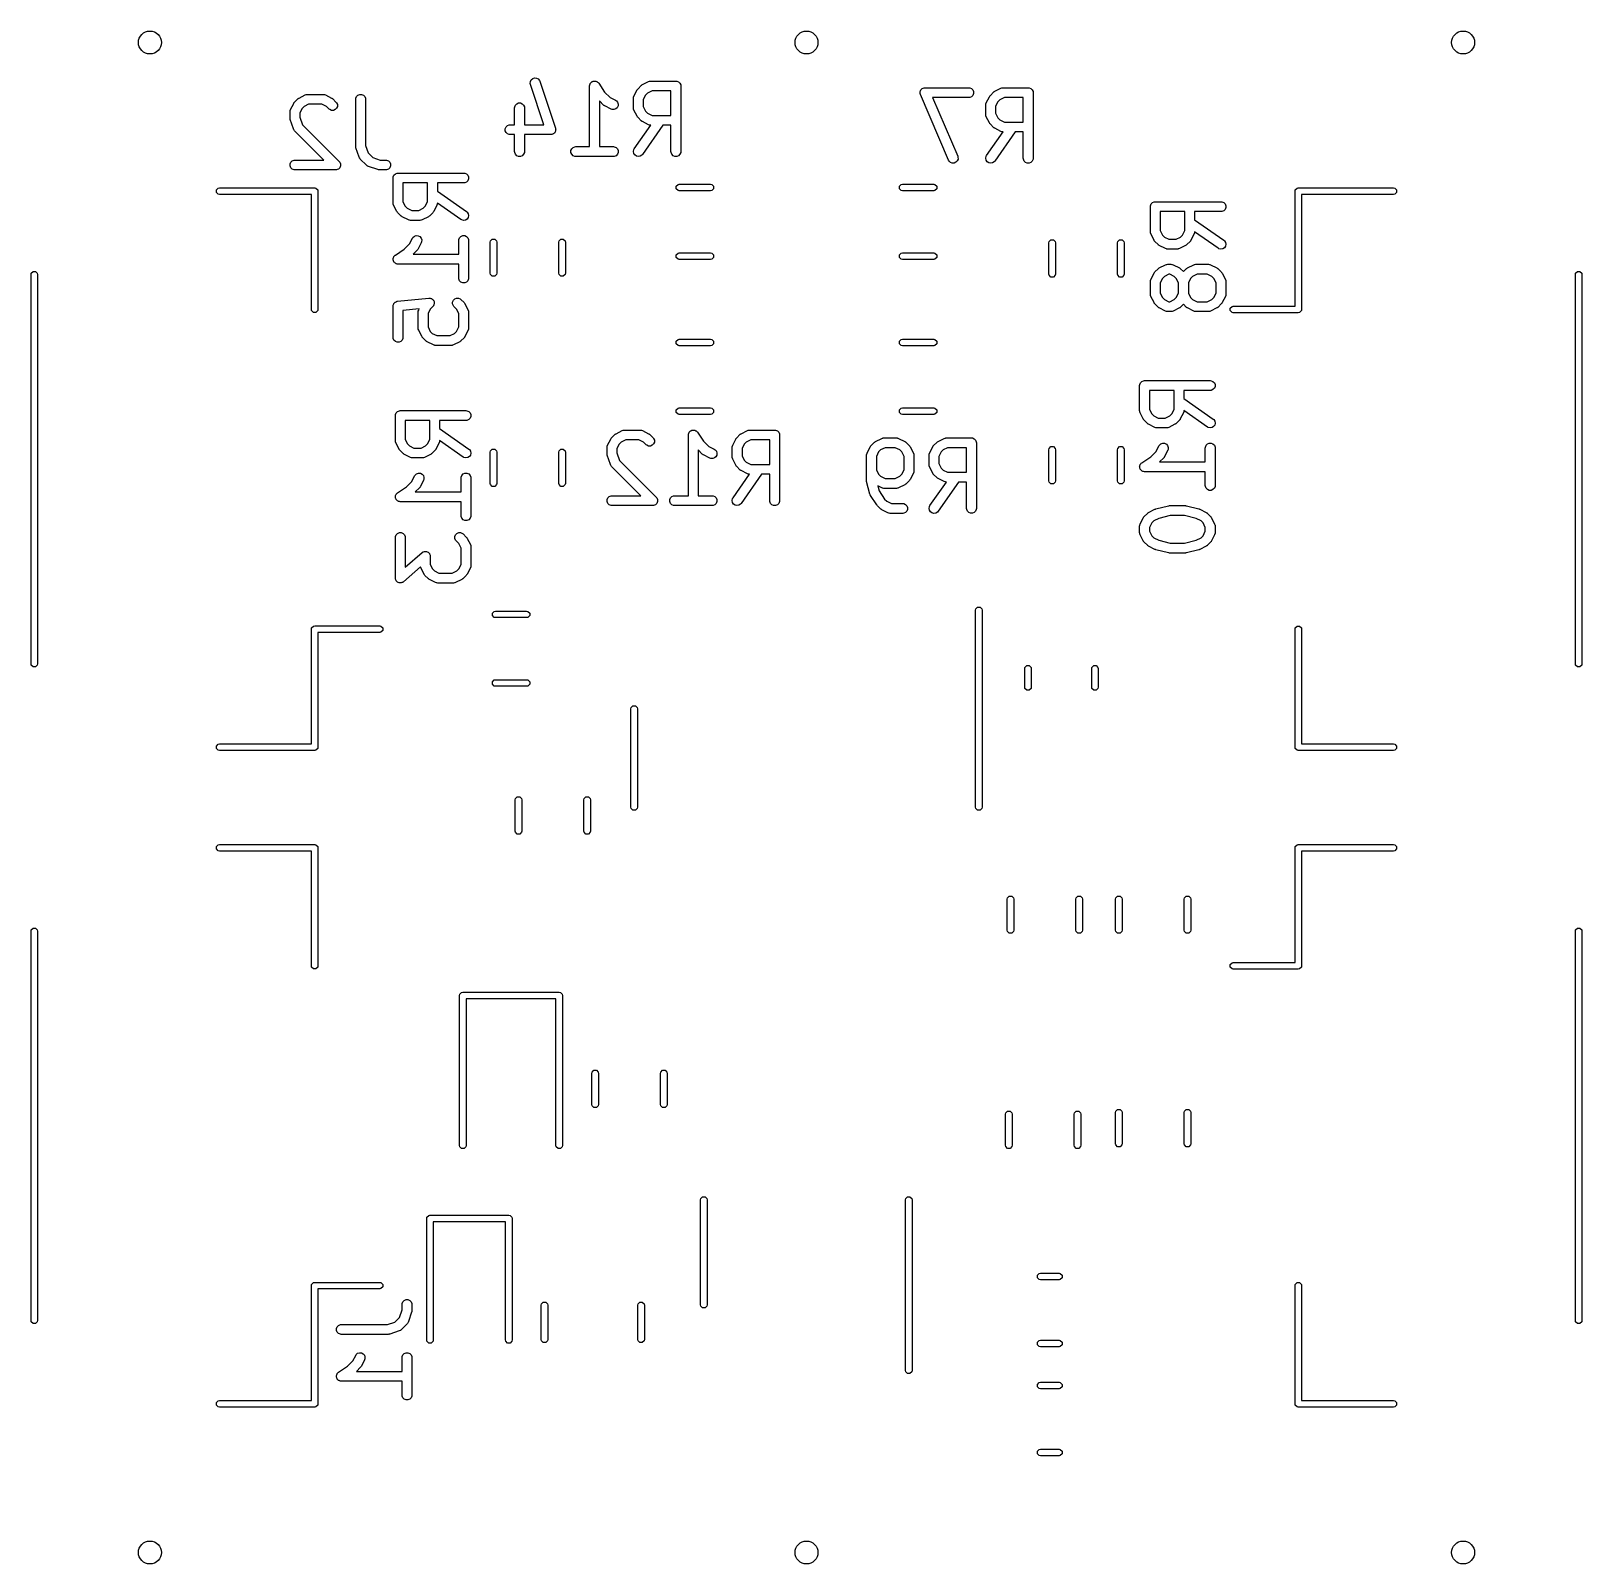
# Model space of a CAD drawing. Extents: x 0.027 to 0.957, y -0.007 to 0.912.
import ezdxf

# ---------------------------------------------------------------- set-up
doc = ezdxf.new("R2010")
doc.units = 0
doc.header["$MEASUREMENT"] = 0
doc.layers.add('BLACK', color=7, linetype='CONTINUOUS')

msp = doc.modelspace()

# ---------------------------------------------------------------- linework, layer by layer
at = {"layer": 'BLACK', "linetype": 'CONTINUOUS'}
for p, q in [((0.32711, 0.88315), (0.32798, 0.8839)), ((0.32798, 0.8839), (0.32907, 0.88427)), ((0.32907, 0.88427), (0.33022, 0.88419)), ((0.33022, 0.88419), (0.33125, 0.88367)), ((0.33125, 0.88367), (0.33201, 0.8828)), ((0.19162, 0.8741), (0.19216, 0.87431)), ((0.19216, 0.87431), (0.19226, 0.87432)), ((0.19226, 0.87432), (0.19236, 0.87436)), ((0.19236, 0.87436), (0.19294, 0.87442)), ((0.19294, 0.87442), (0.20231, 0.87442)), ((0.20231, 0.87442), (0.20289, 0.87436)), ((0.20289, 0.87436), (0.20299, 0.87432)), ((0.20299, 0.87432), (0.20309, 0.87431)), ((0.20309, 0.87431), (0.20363, 0.8741)), ((0.22317, 0.87392), (0.22423, 0.87436)), ((0.22423, 0.87436), (0.22538, 0.87436)), ((0.22538, 0.87436), (0.22645, 0.87392)), ((0.32651, 0.88097), (0.32659, 0.88212)), ((0.32664, 0.8804), (0.32651, 0.88097)), ((0.32659, 0.88212), (0.32711, 0.88315)), ((0.33472, 0.85617), (0.32664, 0.8804)), ((0.33201, 0.8828), (0.33224, 0.88227)), ((0.33224, 0.88227), (0.34162, 0.85415)), ((0.36211, 0.87947), (0.36217, 0.88004)), ((0.36211, 0.87946), (0.36211, 0.87947)), ((0.36211, 0.87947), (0.36211, 0.87947)), ((0.36211, 0.87947), (0.36211, 0.87947)), ((0.36211, 0.84305), (0.36211, 0.87946)), ((0.36217, 0.88004), (0.36228, 0.88031)), ((0.36228, 0.88031), (0.36234, 0.8806)), ((0.36234, 0.8806), (0.3625, 0.88084)), ((0.3625, 0.88084), (0.36261, 0.8811)), ((0.36261, 0.8811), (0.36281, 0.88131)), ((0.36281, 0.88131), (0.36298, 0.88155)), ((0.36298, 0.88155), (0.36322, 0.88171)), ((0.36322, 0.88171), (0.36342, 0.88192)), ((0.36342, 0.88192), (0.36369, 0.88203)), ((0.36369, 0.88203), (0.36394, 0.88219)), ((0.36394, 0.88219), (0.36422, 0.88225)), ((0.36422, 0.88225), (0.36449, 0.88236)), ((0.36449, 0.88236), (0.36478, 0.88236)), ((0.36478, 0.88236), (0.36507, 0.88242)), ((0.36507, 0.88242), (0.36535, 0.88236)), ((0.36535, 0.88236), (0.36564, 0.88236)), ((0.36564, 0.88236), (0.36591, 0.88225)), ((0.36591, 0.88225), (0.3662, 0.88219)), ((0.3662, 0.88219), (0.36644, 0.88203)), ((0.36644, 0.88203), (0.3667, 0.88192)), ((0.3667, 0.88192), (0.36691, 0.88171)), ((0.36691, 0.88171), (0.36715, 0.88155)), ((0.36715, 0.88155), (0.36752, 0.88111)), ((0.36752, 0.88111), (0.36752, 0.8811)), ((0.36752, 0.8811), (0.36752, 0.8811)), ((0.36752, 0.8811), (0.36752, 0.8811)), ((0.36752, 0.8811), (0.37111, 0.87572)), ((0.37111, 0.87572), (0.37431, 0.87252)), ((0.38867, 0.87329), (0.39054, 0.87703)), ((0.39054, 0.87703), (0.3907, 0.87728)), ((0.3907, 0.87728), (0.39073, 0.87735)), ((0.39073, 0.87735), (0.3908, 0.87744)), ((0.3908, 0.87744), (0.39085, 0.87752)), ((0.39085, 0.87752), (0.39091, 0.87758)), ((0.39091, 0.87758), (0.3911, 0.8778)), ((0.3911, 0.8778), (0.39297, 0.87968)), ((0.39297, 0.87968), (0.3932, 0.87986)), ((0.3932, 0.87986), (0.39325, 0.87992)), ((0.39325, 0.87992), (0.39334, 0.87998)), ((0.39334, 0.87998), (0.39342, 0.88004)), ((0.39342, 0.88004), (0.39349, 0.88007)), ((0.39349, 0.88007), (0.39374, 0.88023)), ((0.39374, 0.88023), (0.39749, 0.8821)), ((0.39681, 0.87516), (0.39561, 0.87397)), ((0.39951, 0.87651), (0.39681, 0.87516)), ((0.39749, 0.8821), (0.39803, 0.88231)), ((0.39803, 0.88231), (0.39813, 0.88232)), ((0.39813, 0.88232), (0.39823, 0.88236)), ((0.39823, 0.88236), (0.39881, 0.88242)), ((0.39881, 0.88242), (0.41381, 0.88242)), ((0.41085, 0.87651), (0.39951, 0.87651)), ((0.41085, 0.86179), (0.41085, 0.87651)), ((0.41381, 0.88242), (0.41438, 0.88236)), ((0.41438, 0.88236), (0.41545, 0.88192)), ((0.41545, 0.88192), (0.41626, 0.8811)), ((0.41626, 0.8811), (0.4167, 0.88004)), ((0.4167, 0.88004), (0.41676, 0.87946)), ((0.41676, 0.87946), (0.41676, 0.84009)), ((0.56029, 0.876), (0.5603, 0.87602)), ((0.5603, 0.87545), (0.56029, 0.876)), ((0.5603, 0.87604), (0.56051, 0.87656)), ((0.5603, 0.87602), (0.5603, 0.87604)), ((0.5603, 0.87489), (0.5603, 0.87545)), ((0.5603, 0.87487), (0.5603, 0.87489)), ((0.5603, 0.87485), (0.5603, 0.87487)), ((0.56048, 0.8743), (0.5603, 0.87485)), ((0.57735, 0.83493), (0.56048, 0.8743)), ((0.56051, 0.87656), (0.56072, 0.87707)), ((0.56072, 0.87707), (0.56073, 0.87709)), ((0.56073, 0.87709), (0.56074, 0.8771)), ((0.56074, 0.8771), (0.56113, 0.8775)), ((0.56113, 0.8775), (0.56152, 0.8779)), ((0.56152, 0.8779), (0.56154, 0.87791)), ((0.56154, 0.87791), (0.56155, 0.87792)), ((0.56155, 0.87792), (0.56207, 0.87813)), ((0.56207, 0.87813), (0.56258, 0.87835)), ((0.56258, 0.87835), (0.5626, 0.87835)), ((0.5626, 0.87835), (0.56262, 0.87836)), ((0.56262, 0.87836), (0.56319, 0.87842)), ((0.56319, 0.87842), (0.58944, 0.87842)), ((0.58944, 0.87842), (0.59001, 0.87836)), ((0.59001, 0.87836), (0.59108, 0.87792)), ((0.59108, 0.87792), (0.59189, 0.8771)), ((0.59189, 0.8771), (0.59233, 0.87604)), ((0.59233, 0.87489), (0.59189, 0.87382)), ((0.59233, 0.87604), (0.59233, 0.87489)), ((0.60235, 0.8738), (0.60422, 0.87568)), ((0.60422, 0.87568), (0.60445, 0.87586)), ((0.60445, 0.87586), (0.6045, 0.87592)), ((0.6045, 0.87592), (0.60459, 0.87598)), ((0.60459, 0.87598), (0.60467, 0.87604)), ((0.60467, 0.87604), (0.60474, 0.87607)), ((0.60474, 0.87607), (0.60499, 0.87623)), ((0.60499, 0.87623), (0.60874, 0.8781)), ((0.60874, 0.8781), (0.60928, 0.87831)), ((0.60928, 0.87831), (0.60939, 0.87832)), ((0.60939, 0.87832), (0.60948, 0.87836)), ((0.60948, 0.87836), (0.61006, 0.87842)), ((0.61006, 0.87842), (0.62506, 0.87842)), ((0.62506, 0.87842), (0.62563, 0.87836)), ((0.62563, 0.87836), (0.6267, 0.87792)), ((0.6267, 0.87792), (0.62751, 0.8771)), ((0.62751, 0.8771), (0.62795, 0.87604)), ((0.62795, 0.87604), (0.62801, 0.87546)), ((0.62801, 0.87546), (0.62801, 0.83609)), ((0.18259, 0.86474), (0.1828, 0.86529)), ((0.1828, 0.86529), (0.18467, 0.86903)), ((0.18467, 0.86903), (0.18483, 0.86928)), ((0.18483, 0.86928), (0.18486, 0.86935)), ((0.18486, 0.86935), (0.18492, 0.86944)), ((0.18492, 0.86944), (0.18498, 0.86952)), ((0.18498, 0.86952), (0.18504, 0.86958)), ((0.18504, 0.86958), (0.18523, 0.8698)), ((0.18523, 0.8698), (0.1871, 0.87168)), ((0.1871, 0.87168), (0.18733, 0.87186)), ((0.18733, 0.87186), (0.18738, 0.87192)), ((0.18738, 0.87192), (0.18747, 0.87198)), ((0.18747, 0.87198), (0.18755, 0.87204)), ((0.18755, 0.87204), (0.18762, 0.87207)), ((0.18762, 0.87207), (0.18787, 0.87223)), ((0.18787, 0.87223), (0.19162, 0.8741)), ((0.18974, 0.86597), (0.18839, 0.86327)), ((0.19094, 0.86716), (0.18974, 0.86597)), ((0.19363, 0.86851), (0.19094, 0.86716)), ((0.20161, 0.86851), (0.19363, 0.86851)), ((0.20431, 0.86716), (0.20161, 0.86851)), ((0.20363, 0.8741), (0.20738, 0.87223)), ((0.20585, 0.86563), (0.20431, 0.86716)), ((0.2063, 0.86526), (0.20585, 0.86563)), ((0.20736, 0.86482), (0.2063, 0.86526)), ((0.20738, 0.87223), (0.20763, 0.87207)), ((0.20763, 0.87207), (0.2077, 0.87204)), ((0.2077, 0.87204), (0.20778, 0.87198)), ((0.20778, 0.87198), (0.20787, 0.87192)), ((0.20787, 0.87192), (0.20792, 0.87186)), ((0.20792, 0.87186), (0.20815, 0.87168)), ((0.20815, 0.87168), (0.21002, 0.8698)), ((0.20958, 0.86526), (0.20851, 0.86482)), ((0.21039, 0.86607), (0.20958, 0.86526)), ((0.21002, 0.8698), (0.21039, 0.86935)), ((0.21039, 0.86935), (0.21083, 0.86829)), ((0.21083, 0.86714), (0.21039, 0.86607)), ((0.21083, 0.86829), (0.21083, 0.86714)), ((0.22186, 0.87146), (0.22191, 0.87204)), ((0.22186, 0.84334), (0.22186, 0.87146)), ((0.22191, 0.87204), (0.22235, 0.8731)), ((0.22235, 0.8731), (0.22317, 0.87392)), ((0.22645, 0.87392), (0.22726, 0.8731)), ((0.22726, 0.8731), (0.2277, 0.87204)), ((0.2277, 0.87204), (0.22776, 0.87146)), ((0.22776, 0.87146), (0.22776, 0.84382)), ((0.31712, 0.86634), (0.31717, 0.86692)), ((0.31712, 0.85617), (0.31712, 0.86634)), ((0.31717, 0.86692), (0.31761, 0.86798)), ((0.31761, 0.86798), (0.31843, 0.8688)), ((0.31843, 0.8688), (0.31949, 0.86924)), ((0.31949, 0.86924), (0.32064, 0.86924)), ((0.32064, 0.86924), (0.32171, 0.8688)), ((0.32171, 0.8688), (0.32252, 0.86798)), ((0.32252, 0.86798), (0.32296, 0.86692)), ((0.32296, 0.86692), (0.32302, 0.86634)), ((0.32302, 0.86634), (0.32302, 0.85617)), ((0.37047, 0.868), (0.36802, 0.87046)), ((0.36802, 0.87046), (0.36802, 0.84305)), ((0.3707, 0.86782), (0.37047, 0.868)), ((0.37075, 0.86776), (0.3707, 0.86782)), ((0.37084, 0.8677), (0.37075, 0.86776)), ((0.37092, 0.86763), (0.37084, 0.8677)), ((0.37099, 0.8676), (0.37092, 0.86763)), ((0.37124, 0.86745), (0.37099, 0.8676)), ((0.37499, 0.86557), (0.37124, 0.86745)), ((0.37431, 0.87252), (0.37763, 0.87086)), ((0.37553, 0.86537), (0.37499, 0.86557)), ((0.37668, 0.86529), (0.37553, 0.86537)), ((0.37777, 0.86565), (0.37668, 0.86529)), ((0.37763, 0.87086), (0.37812, 0.87055)), ((0.37864, 0.8664), (0.37777, 0.86565)), ((0.37812, 0.87055), (0.37888, 0.86968)), ((0.37916, 0.86744), (0.37864, 0.8664)), ((0.37888, 0.86968), (0.37924, 0.86858)), ((0.37924, 0.86858), (0.37916, 0.86744)), ((0.38836, 0.87196), (0.38841, 0.87254)), ((0.38836, 0.86634), (0.38836, 0.87196)), ((0.38841, 0.86576), (0.38836, 0.86634)), ((0.38841, 0.87254), (0.38845, 0.87264)), ((0.38845, 0.86567), (0.38841, 0.86576)), ((0.38845, 0.87264), (0.38846, 0.87274)), ((0.38846, 0.86556), (0.38845, 0.86567)), ((0.38846, 0.87274), (0.38867, 0.87329)), ((0.38867, 0.86502), (0.38846, 0.86556)), ((0.39054, 0.86127), (0.38867, 0.86502)), ((0.39561, 0.87397), (0.39426, 0.87127)), ((0.39426, 0.87127), (0.39426, 0.86704)), ((0.39426, 0.86704), (0.39561, 0.86434)), ((0.58944, 0.87251), (0.56767, 0.87251)), ((0.56767, 0.87251), (0.58278, 0.83726)), ((0.59001, 0.87257), (0.58944, 0.87251)), ((0.59108, 0.87301), (0.59001, 0.87257)), ((0.59189, 0.87382), (0.59108, 0.87301)), ((0.59961, 0.86796), (0.59967, 0.86854)), ((0.59961, 0.86234), (0.59961, 0.86796)), ((0.59967, 0.86854), (0.59971, 0.86864)), ((0.59971, 0.86874), (0.59992, 0.86929)), ((0.59971, 0.86864), (0.59971, 0.86874)), ((0.59992, 0.86929), (0.6018, 0.87303)), ((0.6018, 0.87303), (0.60195, 0.87328)), ((0.60195, 0.87328), (0.60198, 0.87335)), ((0.60198, 0.87335), (0.60205, 0.87344)), ((0.60205, 0.87344), (0.6021, 0.87352)), ((0.6021, 0.87352), (0.60216, 0.87358)), ((0.60216, 0.87358), (0.60235, 0.8738)), ((0.60686, 0.86997), (0.60551, 0.86727)), ((0.60551, 0.86727), (0.60551, 0.86304)), ((0.60806, 0.87116), (0.60686, 0.86997)), ((0.61076, 0.87251), (0.60806, 0.87116)), ((0.62211, 0.87251), (0.61076, 0.87251)), ((0.62211, 0.85779), (0.62211, 0.87251)), ((0.18249, 0.86396), (0.18254, 0.86454)), ((0.18249, 0.86022), (0.18249, 0.86396)), ((0.18251, 0.85992), (0.18249, 0.86022)), ((0.18251, 0.85985), (0.18251, 0.85992)), ((0.18253, 0.85974), (0.18251, 0.85985)), ((0.18254, 0.85964), (0.18253, 0.85974)), ((0.18254, 0.86454), (0.18258, 0.86464)), ((0.18257, 0.85957), (0.18254, 0.85964)), ((0.18264, 0.85928), (0.18257, 0.85957)), ((0.18258, 0.86464), (0.18259, 0.86474)), ((0.18451, 0.85366), (0.18264, 0.85928)), ((0.18839, 0.86327), (0.18839, 0.86069)), ((0.18839, 0.86069), (0.18989, 0.85619)), ((0.18989, 0.85619), (0.2119, 0.83418)), ((0.20851, 0.86482), (0.20736, 0.86482)), ((0.31199, 0.85486), (0.3128, 0.85567)), ((0.3128, 0.85567), (0.31387, 0.85611)), ((0.31387, 0.85611), (0.31444, 0.85617)), ((0.31444, 0.85617), (0.31712, 0.85617)), ((0.32302, 0.85617), (0.33472, 0.85617)), ((0.38889, 0.84179), (0.39876, 0.85589)), ((0.3907, 0.86102), (0.39054, 0.86127)), ((0.39073, 0.86095), (0.3907, 0.86102)), ((0.3908, 0.86087), (0.39073, 0.86095)), ((0.39085, 0.86078), (0.3908, 0.86087)), ((0.39091, 0.86073), (0.39085, 0.86078)), ((0.3911, 0.8605), (0.39091, 0.86073)), ((0.39297, 0.85863), (0.3911, 0.8605)), ((0.3932, 0.85844), (0.39297, 0.85863)), ((0.39325, 0.85838), (0.3932, 0.85844)), ((0.39334, 0.85833), (0.39325, 0.85838)), ((0.39342, 0.85826), (0.39334, 0.85833)), ((0.39349, 0.85823), (0.39342, 0.85826)), ((0.39374, 0.85808), (0.39349, 0.85823)), ((0.40597, 0.85589), (0.39373, 0.8384)), ((0.39749, 0.8562), (0.39374, 0.85808)), ((0.39561, 0.86434), (0.39681, 0.86314)), ((0.39681, 0.86314), (0.39951, 0.86179)), ((0.39803, 0.85599), (0.39749, 0.8562)), ((0.39813, 0.85599), (0.39803, 0.85599)), ((0.39823, 0.85595), (0.39813, 0.85599)), ((0.39876, 0.85589), (0.39823, 0.85595)), ((0.39951, 0.86179), (0.41085, 0.86179)), ((0.41085, 0.85589), (0.40597, 0.85589)), ((0.41085, 0.84009), (0.41085, 0.85589)), ((0.59967, 0.86176), (0.59961, 0.86234)), ((0.59971, 0.86167), (0.59967, 0.86176)), ((0.59971, 0.86156), (0.59971, 0.86167)), ((0.59992, 0.86102), (0.59971, 0.86156)), ((0.6018, 0.85727), (0.59992, 0.86102)), ((0.60195, 0.85702), (0.6018, 0.85727)), ((0.60198, 0.85695), (0.60195, 0.85702)), ((0.60205, 0.85687), (0.60198, 0.85695)), ((0.6021, 0.85678), (0.60205, 0.85687)), ((0.60216, 0.85673), (0.6021, 0.85678)), ((0.60235, 0.8565), (0.60216, 0.85673)), ((0.60422, 0.85463), (0.60235, 0.8565)), ((0.60551, 0.86304), (0.60686, 0.86034)), ((0.60686, 0.86034), (0.60806, 0.85914)), ((0.60806, 0.85914), (0.61076, 0.85779)), ((0.61076, 0.85779), (0.62211, 0.85779)), ((0.18475, 0.85313), (0.18451, 0.85366)), ((0.18482, 0.85305), (0.18475, 0.85313)), ((0.18486, 0.85295), (0.18482, 0.85305)), ((0.18523, 0.8525), (0.18486, 0.85295)), ((0.20268, 0.83505), (0.18523, 0.8525)), ((0.31155, 0.85379), (0.31199, 0.85486)), ((0.31155, 0.85264), (0.31155, 0.85379)), ((0.31199, 0.85158), (0.31155, 0.85264)), ((0.3128, 0.85076), (0.31199, 0.85158)), ((0.31387, 0.85032), (0.3128, 0.85076)), ((0.31444, 0.85026), (0.31387, 0.85032)), ((0.31712, 0.85026), (0.31444, 0.85026)), ((0.31712, 0.84009), (0.31712, 0.85026)), ((0.33882, 0.85026), (0.32302, 0.85026)), ((0.32302, 0.85026), (0.32302, 0.84009)), ((0.33911, 0.85029), (0.33882, 0.85026)), ((0.33919, 0.85029), (0.33911, 0.85029)), ((0.33924, 0.85031), (0.33919, 0.85029)), ((0.33939, 0.85032), (0.33924, 0.85031)), ((0.33983, 0.8505), (0.33939, 0.85032)), ((0.34028, 0.85065), (0.33983, 0.8505)), ((0.34036, 0.85072), (0.34028, 0.85065)), ((0.34046, 0.85076), (0.34036, 0.85072)), ((0.34079, 0.8511), (0.34046, 0.85076)), ((0.34115, 0.85141), (0.34079, 0.8511)), ((0.3412, 0.8515), (0.34115, 0.85141)), ((0.34127, 0.85158), (0.3412, 0.8515)), ((0.34145, 0.85201), (0.34127, 0.85158)), ((0.34166, 0.85244), (0.34145, 0.85201)), ((0.34162, 0.85415), (0.34168, 0.85387)), ((0.34167, 0.85254), (0.34166, 0.85244)), ((0.34171, 0.85264), (0.34167, 0.85254)), ((0.34168, 0.85387), (0.34171, 0.85379)), ((0.34171, 0.85379), (0.34171, 0.85373)), ((0.34171, 0.85373), (0.34175, 0.85359)), ((0.34175, 0.85359), (0.34171, 0.85311)), ((0.34171, 0.85311), (0.34171, 0.85264)), ((0.60014, 0.83779), (0.61002, 0.85189)), ((0.60445, 0.85444), (0.60422, 0.85463)), ((0.6045, 0.85438), (0.60445, 0.85444)), ((0.60459, 0.85433), (0.6045, 0.85438)), ((0.60467, 0.85426), (0.60459, 0.85433)), ((0.60474, 0.85423), (0.60467, 0.85426)), ((0.60499, 0.85408), (0.60474, 0.85423)), ((0.61722, 0.85189), (0.60498, 0.8344)), ((0.60874, 0.8522), (0.60499, 0.85408)), ((0.60928, 0.85199), (0.60874, 0.8522)), ((0.60939, 0.85199), (0.60928, 0.85199)), ((0.60948, 0.85195), (0.60939, 0.85199)), ((0.61002, 0.85189), (0.60948, 0.85195)), ((0.62211, 0.85189), (0.61722, 0.85189)), ((0.62211, 0.83609), (0.62211, 0.85189)), ((0.22188, 0.84305), (0.22186, 0.84334)), ((0.22188, 0.84297), (0.22188, 0.84305)), ((0.2219, 0.84287), (0.22188, 0.84297)), ((0.22191, 0.84277), (0.2219, 0.84287)), ((0.22194, 0.84269), (0.22191, 0.84277)), ((0.22201, 0.84241), (0.22194, 0.84269)), ((0.22388, 0.83678), (0.22201, 0.84241)), ((0.22776, 0.84382), (0.22926, 0.83931)), ((0.22926, 0.83931), (0.23203, 0.83655)), ((0.31717, 0.83952), (0.31712, 0.84009)), ((0.31761, 0.83845), (0.31717, 0.83952)), ((0.31843, 0.83764), (0.31761, 0.83845)), ((0.31949, 0.8372), (0.31843, 0.83764)), ((0.32064, 0.8372), (0.31949, 0.8372)), ((0.32171, 0.83764), (0.32064, 0.8372)), ((0.32252, 0.83845), (0.32171, 0.83764)), ((0.32296, 0.83952), (0.32252, 0.83845)), ((0.32302, 0.84009), (0.32296, 0.83952)), ((0.35092, 0.84067), (0.35136, 0.84173)), ((0.35092, 0.83952), (0.35092, 0.84067)), ((0.35136, 0.83845), (0.35092, 0.83952)), ((0.35136, 0.84173), (0.35217, 0.84255)), ((0.35217, 0.83764), (0.35136, 0.83845)), ((0.35217, 0.84255), (0.35324, 0.84299)), ((0.35324, 0.8372), (0.35217, 0.83764)), ((0.35324, 0.84299), (0.35381, 0.84305)), ((0.35381, 0.83714), (0.35324, 0.8372)), ((0.35381, 0.84305), (0.36211, 0.84305)), ((0.37631, 0.83714), (0.35381, 0.83714)), ((0.36802, 0.84305), (0.37631, 0.84305)), ((0.37631, 0.84305), (0.37689, 0.84299)), ((0.37689, 0.8372), (0.37631, 0.83714)), ((0.37689, 0.84299), (0.37795, 0.84255)), ((0.37795, 0.83764), (0.37689, 0.8372)), ((0.37795, 0.84255), (0.37877, 0.84173)), ((0.37877, 0.83845), (0.37795, 0.83764)), ((0.37877, 0.84173), (0.37921, 0.84067)), ((0.37921, 0.83952), (0.37877, 0.83845)), ((0.37921, 0.84067), (0.37921, 0.83952)), ((0.38836, 0.84016), (0.38861, 0.84128)), ((0.38856, 0.83902), (0.38836, 0.84016)), ((0.38918, 0.83805), (0.38856, 0.83902)), ((0.38861, 0.84128), (0.38889, 0.84179)), ((0.39012, 0.83739), (0.38918, 0.83805)), ((0.39125, 0.83714), (0.39012, 0.83739)), ((0.39238, 0.83734), (0.39125, 0.83714)), ((0.39335, 0.83796), (0.39238, 0.83734)), ((0.39373, 0.8384), (0.39335, 0.83796)), ((0.41091, 0.83952), (0.41085, 0.84009)), ((0.41135, 0.83845), (0.41091, 0.83952)), ((0.41217, 0.83764), (0.41135, 0.83845)), ((0.41323, 0.8372), (0.41217, 0.83764)), ((0.41438, 0.8372), (0.41323, 0.8372)), ((0.41545, 0.83764), (0.41438, 0.8372)), ((0.41626, 0.83845), (0.41545, 0.83764)), ((0.4167, 0.83952), (0.41626, 0.83845)), ((0.41676, 0.84009), (0.4167, 0.83952)), ((0.58278, 0.83726), (0.58295, 0.83671)), ((0.59961, 0.83616), (0.59986, 0.83728)), ((0.59986, 0.83728), (0.60014, 0.83779)), ((0.18254, 0.83267), (0.18298, 0.83373)), ((0.18254, 0.83152), (0.18254, 0.83267)), ((0.18298, 0.83045), (0.18254, 0.83152)), ((0.18298, 0.83373), (0.1838, 0.83455)), ((0.1838, 0.82964), (0.18298, 0.83045)), ((0.1838, 0.83455), (0.18486, 0.83499)), ((0.18486, 0.8292), (0.1838, 0.82964)), ((0.18486, 0.83499), (0.18544, 0.83505)), ((0.18544, 0.82914), (0.18486, 0.8292)), ((0.18544, 0.83505), (0.20268, 0.83505)), ((0.20981, 0.82914), (0.18544, 0.82914)), ((0.21039, 0.8292), (0.20981, 0.82914)), ((0.2107, 0.82933), (0.21039, 0.8292)), ((0.21145, 0.82964), (0.2107, 0.82933)), ((0.21227, 0.83045), (0.21145, 0.82964)), ((0.2119, 0.83418), (0.21227, 0.83373)), ((0.21227, 0.83373), (0.21271, 0.83267)), ((0.21271, 0.83152), (0.21227, 0.83045)), ((0.21271, 0.83267), (0.21271, 0.83152)), ((0.22412, 0.83626), (0.22388, 0.83678)), ((0.22419, 0.83618), (0.22412, 0.83626)), ((0.22423, 0.83608), (0.22419, 0.83618)), ((0.2246, 0.83563), (0.22423, 0.83608)), ((0.22834, 0.83188), (0.2246, 0.83563)), ((0.22879, 0.83151), (0.22834, 0.83188)), ((0.22889, 0.83147), (0.22879, 0.83151)), ((0.22897, 0.8314), (0.22889, 0.83147)), ((0.2295, 0.83117), (0.22897, 0.8314)), ((0.23512, 0.82929), (0.2295, 0.83117)), ((0.23203, 0.83655), (0.23654, 0.83505)), ((0.23541, 0.82923), (0.23512, 0.82929)), ((0.23548, 0.8292), (0.23541, 0.82923)), ((0.23559, 0.82919), (0.23548, 0.8292)), ((0.23569, 0.82916), (0.23559, 0.82919)), ((0.23577, 0.82917), (0.23569, 0.82916)), ((0.23606, 0.82914), (0.23577, 0.82917)), ((0.23981, 0.82914), (0.23606, 0.82914)), ((0.23654, 0.83505), (0.23981, 0.83505)), ((0.23981, 0.83505), (0.24038, 0.83499)), ((0.24038, 0.8292), (0.23981, 0.82914)), ((0.24038, 0.83499), (0.24145, 0.83455)), ((0.24145, 0.82964), (0.24038, 0.8292)), ((0.24145, 0.83455), (0.24226, 0.83373)), ((0.24226, 0.83045), (0.24145, 0.82964)), ((0.24226, 0.83373), (0.2427, 0.83267)), ((0.2427, 0.83152), (0.24226, 0.83045)), ((0.2427, 0.83267), (0.2427, 0.83152)), ((0.57763, 0.83442), (0.57735, 0.83493)), ((0.57845, 0.83362), (0.57763, 0.83442)), ((0.57952, 0.83319), (0.57845, 0.83362)), ((0.58068, 0.8332), (0.57952, 0.83319)), ((0.58173, 0.83366), (0.58068, 0.8332)), ((0.58254, 0.83448), (0.58173, 0.83366)), ((0.58297, 0.83555), (0.58254, 0.83448)), ((0.58295, 0.83671), (0.58297, 0.83555)), ((0.59981, 0.83502), (0.59961, 0.83616)), ((0.60043, 0.83405), (0.59981, 0.83502)), ((0.60137, 0.83339), (0.60043, 0.83405)), ((0.6025, 0.83314), (0.60137, 0.83339)), ((0.60363, 0.83334), (0.6025, 0.83314)), ((0.6046, 0.83396), (0.60363, 0.83334)), ((0.60498, 0.8344), (0.6046, 0.83396)), ((0.62216, 0.83552), (0.62211, 0.83609)), ((0.6226, 0.83445), (0.62216, 0.83552)), ((0.62342, 0.83364), (0.6226, 0.83445)), ((0.62448, 0.8332), (0.62342, 0.83364)), ((0.62563, 0.8332), (0.62448, 0.8332)), ((0.6267, 0.83364), (0.62563, 0.8332)), ((0.62751, 0.83445), (0.6267, 0.83364)), ((0.62795, 0.83552), (0.62751, 0.83445)), ((0.62801, 0.83609), (0.62795, 0.83552)), ((0.24428, 0.82429), (0.24434, 0.82486)), ((0.24428, 0.80929), (0.24428, 0.82429)), ((0.24434, 0.82486), (0.24478, 0.82593)), ((0.24478, 0.82593), (0.2456, 0.82674)), ((0.2456, 0.82674), (0.24666, 0.82718)), ((0.24666, 0.82718), (0.24724, 0.82724)), ((0.24724, 0.82724), (0.28661, 0.82724)), ((0.26491, 0.82133), (0.25019, 0.82133)), ((0.25019, 0.82133), (0.25019, 0.80999)), ((0.26491, 0.80999), (0.26491, 0.82133)), ((0.28661, 0.82133), (0.27081, 0.82133)), ((0.27081, 0.82133), (0.27081, 0.81645)), ((0.28661, 0.82724), (0.28718, 0.82718)), ((0.28718, 0.82139), (0.28661, 0.82133)), ((0.28718, 0.82718), (0.28825, 0.82674)), ((0.28825, 0.82183), (0.28718, 0.82139)), ((0.28825, 0.82674), (0.28906, 0.82593)), ((0.28906, 0.82265), (0.28825, 0.82183)), ((0.28906, 0.82593), (0.2895, 0.82486)), ((0.2895, 0.82371), (0.28906, 0.82265)), ((0.2895, 0.82486), (0.2895, 0.82371)), ((0.41404, 0.81932), (0.4151, 0.82039)), ((0.41404, 0.81782), (0.41404, 0.81932)), ((0.4151, 0.82039), (0.41586, 0.82054)), ((0.41586, 0.82054), (0.43454, 0.82054)), ((0.43454, 0.82054), (0.43529, 0.82039)), ((0.43529, 0.82039), (0.43636, 0.81932)), ((0.43636, 0.81932), (0.43636, 0.81782)), ((0.5479, 0.81932), (0.54896, 0.82039)), ((0.5479, 0.81782), (0.5479, 0.81932)), ((0.54896, 0.82039), (0.54971, 0.82054)), ((0.54971, 0.82054), (0.5684, 0.82054)), ((0.5684, 0.82054), (0.56915, 0.82039)), ((0.56915, 0.82039), (0.57021, 0.81932)), ((0.57021, 0.81932), (0.57021, 0.81782)), ((0.13834, 0.81709), (0.1394, 0.81816)), ((0.13834, 0.81559), (0.13834, 0.81709)), ((0.1394, 0.81452), (0.13834, 0.81559)), ((0.1394, 0.81816), (0.14016, 0.81831)), ((0.14016, 0.81437), (0.1394, 0.81452)), ((0.14016, 0.81831), (0.19724, 0.81831)), ((0.19528, 0.81437), (0.14016, 0.81437)), ((0.19528, 0.74547), (0.19528, 0.81437)), ((0.19724, 0.81831), (0.198, 0.81816)), ((0.198, 0.81816), (0.19906, 0.81709)), ((0.19906, 0.81709), (0.19921, 0.81634)), ((0.19921, 0.81634), (0.19921, 0.74547)), ((0.24434, 0.80871), (0.24428, 0.80929)), ((0.25019, 0.80999), (0.25154, 0.80729)), ((0.26356, 0.80729), (0.26491, 0.80999)), ((0.27081, 0.80924), (0.27076, 0.80871)), ((0.27081, 0.81645), (0.2883, 0.80421)), ((0.28491, 0.79937), (0.27081, 0.80924)), ((0.4151, 0.81675), (0.41404, 0.81782)), ((0.41586, 0.8166), (0.4151, 0.81675)), ((0.43454, 0.8166), (0.41586, 0.8166)), ((0.43529, 0.81675), (0.43454, 0.8166)), ((0.43636, 0.81782), (0.43529, 0.81675)), ((0.54896, 0.81675), (0.5479, 0.81782)), ((0.54971, 0.8166), (0.54896, 0.81675)), ((0.5684, 0.8166), (0.54971, 0.8166)), ((0.56915, 0.81675), (0.5684, 0.8166)), ((0.57021, 0.81782), (0.56915, 0.81675)), ((0.69879, 0.8087), (0.6996, 0.80951)), ((0.6996, 0.80951), (0.70067, 0.80995)), ((0.70067, 0.80995), (0.70124, 0.81001)), ((0.70124, 0.81001), (0.74061, 0.81001)), ((0.74061, 0.81001), (0.74119, 0.80995)), ((0.74119, 0.80995), (0.74226, 0.80951)), ((0.74226, 0.80951), (0.74307, 0.8087)), ((0.78504, 0.81634), (0.78519, 0.81709)), ((0.78504, 0.74744), (0.78504, 0.81634)), ((0.78519, 0.81709), (0.78625, 0.81816)), ((0.78625, 0.81816), (0.78701, 0.81831)), ((0.78701, 0.81831), (0.84409, 0.81831)), ((0.84409, 0.81437), (0.78898, 0.81437)), ((0.78898, 0.81437), (0.78898, 0.74547)), ((0.84409, 0.81831), (0.84485, 0.81816)), ((0.84485, 0.81452), (0.84409, 0.81437)), ((0.84485, 0.81816), (0.84591, 0.81709)), ((0.84591, 0.81559), (0.84485, 0.81452)), ((0.84591, 0.81709), (0.84591, 0.81559)), ((0.24438, 0.80861), (0.24434, 0.80871)), ((0.24439, 0.80851), (0.24438, 0.80861)), ((0.2446, 0.80797), (0.24439, 0.80851)), ((0.24647, 0.80422), (0.2446, 0.80797)), ((0.24663, 0.80397), (0.24647, 0.80422)), ((0.24666, 0.8039), (0.24663, 0.80397)), ((0.24672, 0.80382), (0.24666, 0.8039)), ((0.24678, 0.80373), (0.24672, 0.80382)), ((0.24684, 0.80368), (0.24678, 0.80373)), ((0.24702, 0.80345), (0.24684, 0.80368)), ((0.2489, 0.80158), (0.24702, 0.80345)), ((0.24912, 0.80139), (0.2489, 0.80158)), ((0.24918, 0.80133), (0.24912, 0.80139)), ((0.24927, 0.80128), (0.24918, 0.80133)), ((0.24935, 0.80121), (0.24927, 0.80128)), ((0.24942, 0.80118), (0.24935, 0.80121)), ((0.24967, 0.80102), (0.24942, 0.80118)), ((0.25342, 0.79915), (0.24967, 0.80102)), ((0.25154, 0.80729), (0.25274, 0.80609)), ((0.25274, 0.80609), (0.25543, 0.80474)), ((0.25543, 0.80474), (0.25966, 0.80474)), ((0.25966, 0.80474), (0.26236, 0.80609)), ((0.26543, 0.80102), (0.26168, 0.79915)), ((0.26236, 0.80609), (0.26356, 0.80729)), ((0.26568, 0.80118), (0.26543, 0.80102)), ((0.26575, 0.80121), (0.26568, 0.80118)), ((0.26583, 0.80128), (0.26575, 0.80121)), ((0.26592, 0.80133), (0.26583, 0.80128)), ((0.26597, 0.80139), (0.26592, 0.80133)), ((0.2662, 0.80158), (0.26597, 0.80139)), ((0.26807, 0.80345), (0.2662, 0.80158)), ((0.26826, 0.80368), (0.26807, 0.80345)), ((0.26832, 0.80373), (0.26826, 0.80368)), ((0.26837, 0.80382), (0.26832, 0.80373)), ((0.26844, 0.8039), (0.26837, 0.80382)), ((0.26847, 0.80397), (0.26844, 0.8039)), ((0.26863, 0.80422), (0.26847, 0.80397)), ((0.2705, 0.80797), (0.26863, 0.80422)), ((0.27071, 0.80851), (0.2705, 0.80797)), ((0.27076, 0.80871), (0.27071, 0.80861)), ((0.27071, 0.80861), (0.27071, 0.80851)), ((0.2883, 0.80421), (0.28874, 0.80383)), ((0.28931, 0.8006), (0.28865, 0.79966)), ((0.28874, 0.80383), (0.28936, 0.80286)), ((0.28956, 0.80173), (0.28931, 0.8006)), ((0.28936, 0.80286), (0.28956, 0.80173)), ((0.69829, 0.80706), (0.69835, 0.80763)), ((0.69829, 0.79206), (0.69829, 0.80706)), ((0.69835, 0.80763), (0.69879, 0.8087)), ((0.71891, 0.80411), (0.7042, 0.80411)), ((0.7042, 0.80411), (0.7042, 0.79276)), ((0.71891, 0.79276), (0.71891, 0.80411)), ((0.74061, 0.80411), (0.72482, 0.80411)), ((0.72482, 0.80411), (0.72482, 0.79922)), ((0.74119, 0.80416), (0.74061, 0.80411)), ((0.74226, 0.8046), (0.74119, 0.80416)), ((0.74307, 0.80542), (0.74226, 0.8046)), ((0.74307, 0.8087), (0.74351, 0.80763)), ((0.74351, 0.80648), (0.74307, 0.80542)), ((0.74351, 0.80763), (0.74351, 0.80648)), ((0.25396, 0.79894), (0.25342, 0.79915)), ((0.25406, 0.79893), (0.25396, 0.79894)), ((0.25416, 0.79889), (0.25406, 0.79893)), ((0.25474, 0.79884), (0.25416, 0.79889)), ((0.26036, 0.79884), (0.25474, 0.79884)), ((0.26094, 0.79889), (0.26036, 0.79884)), ((0.26103, 0.79893), (0.26094, 0.79889)), ((0.26114, 0.79894), (0.26103, 0.79893)), ((0.26168, 0.79915), (0.26114, 0.79894)), ((0.28542, 0.79909), (0.28491, 0.79937)), ((0.28654, 0.79884), (0.28542, 0.79909)), ((0.28768, 0.79904), (0.28654, 0.79884)), ((0.28865, 0.79966), (0.28768, 0.79904)), ((0.69835, 0.79148), (0.69829, 0.79206)), ((0.69839, 0.79139), (0.69835, 0.79148)), ((0.6984, 0.79128), (0.69839, 0.79139)), ((0.6986, 0.79074), (0.6984, 0.79128)), ((0.70048, 0.78699), (0.6986, 0.79074)), ((0.7042, 0.79276), (0.70555, 0.79006)), ((0.71757, 0.79006), (0.71891, 0.79276)), ((0.72451, 0.79074), (0.72263, 0.78699)), ((0.72472, 0.79128), (0.72451, 0.79074)), ((0.72476, 0.79148), (0.72472, 0.79139)), ((0.72472, 0.79139), (0.72472, 0.79128)), ((0.72482, 0.79202), (0.72476, 0.79148)), ((0.72482, 0.79922), (0.74231, 0.78698)), ((0.73892, 0.78214), (0.72482, 0.79202)), ((0.2456, 0.778), (0.25098, 0.78159)), ((0.25098, 0.78159), (0.25418, 0.78479)), ((0.25418, 0.78479), (0.25584, 0.78811)), ((0.25584, 0.78811), (0.25615, 0.7886)), ((0.25615, 0.7886), (0.25702, 0.78936)), ((0.25702, 0.78936), (0.25812, 0.78972)), ((0.25812, 0.78972), (0.25927, 0.78964)), ((0.25888, 0.78118), (0.2587, 0.78095)), ((0.25894, 0.78123), (0.25888, 0.78118)), ((0.259, 0.78132), (0.25894, 0.78123)), ((0.25907, 0.7814), (0.259, 0.78132)), ((0.2591, 0.78147), (0.25907, 0.7814)), ((0.25925, 0.78172), (0.2591, 0.78147)), ((0.26113, 0.78547), (0.25925, 0.78172)), ((0.25927, 0.78964), (0.2603, 0.78912)), ((0.2603, 0.78912), (0.26105, 0.78825)), ((0.26105, 0.78825), (0.26142, 0.78716)), ((0.26133, 0.78601), (0.26113, 0.78547)), ((0.26142, 0.78716), (0.26133, 0.78601)), ((0.28365, 0.78679), (0.28371, 0.78737)), ((0.28365, 0.7785), (0.28365, 0.78679)), ((0.28371, 0.78737), (0.28415, 0.78843)), ((0.28415, 0.78843), (0.28497, 0.78925)), ((0.28497, 0.78925), (0.28603, 0.78969)), ((0.28603, 0.78969), (0.28718, 0.78969)), ((0.28718, 0.78969), (0.28825, 0.78925)), ((0.28825, 0.78925), (0.28906, 0.78843)), ((0.28906, 0.78843), (0.2895, 0.78737)), ((0.2895, 0.78737), (0.28956, 0.78679)), ((0.28956, 0.78679), (0.28956, 0.76429)), ((0.30246, 0.78582), (0.30261, 0.78657)), ((0.30246, 0.76714), (0.30246, 0.78582)), ((0.30261, 0.78657), (0.30368, 0.78764)), ((0.30368, 0.78764), (0.30518, 0.78764)), ((0.30518, 0.78764), (0.30625, 0.78657)), ((0.30625, 0.78657), (0.3064, 0.78582)), ((0.3064, 0.78582), (0.3064, 0.76714)), ((0.3436, 0.78582), (0.34375, 0.78657)), ((0.3436, 0.76714), (0.3436, 0.78582)), ((0.34375, 0.78657), (0.34482, 0.78764)), ((0.34482, 0.78764), (0.34632, 0.78764)), ((0.34632, 0.78764), (0.34739, 0.78657)), ((0.34739, 0.78657), (0.34754, 0.78582)), ((0.34754, 0.78582), (0.34754, 0.76714)), ((0.63746, 0.78534), (0.63761, 0.78609)), ((0.63746, 0.76666), (0.63746, 0.78534)), ((0.63761, 0.78609), (0.63868, 0.78716)), ((0.63868, 0.78716), (0.64018, 0.78716)), ((0.64018, 0.78716), (0.64125, 0.78609)), ((0.64125, 0.78609), (0.6414, 0.78534)), ((0.6414, 0.78534), (0.6414, 0.76666)), ((0.6786, 0.78534), (0.67875, 0.78609)), ((0.6786, 0.76666), (0.6786, 0.78534)), ((0.67875, 0.78609), (0.67982, 0.78716)), ((0.67982, 0.78716), (0.68132, 0.78716)), ((0.68132, 0.78716), (0.68239, 0.78609)), ((0.68239, 0.78609), (0.68254, 0.78534)), ((0.68254, 0.78534), (0.68254, 0.76666)), ((0.70063, 0.78674), (0.70048, 0.78699)), ((0.70066, 0.78667), (0.70063, 0.78674)), ((0.70073, 0.78659), (0.70066, 0.78667)), ((0.70079, 0.7865), (0.70073, 0.78659)), ((0.70085, 0.78645), (0.70079, 0.7865)), ((0.70103, 0.78622), (0.70085, 0.78645)), ((0.70291, 0.78435), (0.70103, 0.78622)), ((0.70313, 0.78416), (0.70291, 0.78435)), ((0.70318, 0.7841), (0.70313, 0.78416)), ((0.70327, 0.78405), (0.70318, 0.7841)), ((0.70335, 0.78398), (0.70327, 0.78405)), ((0.70343, 0.78395), (0.70335, 0.78398)), ((0.70367, 0.7838), (0.70343, 0.78395)), ((0.70742, 0.78192), (0.70367, 0.7838)), ((0.70555, 0.79006), (0.70674, 0.78886)), ((0.70674, 0.78886), (0.70944, 0.78751)), ((0.70796, 0.78171), (0.70742, 0.78192)), ((0.70807, 0.78171), (0.70796, 0.78171)), ((0.70817, 0.78167), (0.70807, 0.78171)), ((0.70874, 0.78161), (0.70817, 0.78167)), ((0.71437, 0.78161), (0.70874, 0.78161)), ((0.70944, 0.78751), (0.71367, 0.78751)), ((0.71367, 0.78751), (0.71637, 0.78886)), ((0.71494, 0.78167), (0.71437, 0.78161)), ((0.71504, 0.78171), (0.71494, 0.78167)), ((0.71515, 0.78171), (0.71504, 0.78171)), ((0.71569, 0.78192), (0.71515, 0.78171)), ((0.71944, 0.7838), (0.71569, 0.78192)), ((0.71637, 0.78886), (0.71757, 0.79006)), ((0.71969, 0.78395), (0.71944, 0.7838)), ((0.71976, 0.78398), (0.71969, 0.78395)), ((0.71984, 0.78405), (0.71976, 0.78398)), ((0.71993, 0.7841), (0.71984, 0.78405)), ((0.71998, 0.78416), (0.71993, 0.7841)), ((0.72021, 0.78435), (0.71998, 0.78416)), ((0.72208, 0.78622), (0.72021, 0.78435)), ((0.72227, 0.78645), (0.72208, 0.78622)), ((0.72233, 0.7865), (0.72227, 0.78645)), ((0.72238, 0.78659), (0.72233, 0.7865)), ((0.72245, 0.78667), (0.72238, 0.78659)), ((0.72248, 0.78674), (0.72245, 0.78667)), ((0.72263, 0.78699), (0.72248, 0.78674)), ((0.73943, 0.78186), (0.73892, 0.78214)), ((0.74055, 0.78161), (0.73943, 0.78186)), ((0.74169, 0.78181), (0.74055, 0.78161)), ((0.74266, 0.78243), (0.74169, 0.78181)), ((0.74231, 0.78698), (0.74275, 0.7866)), ((0.74332, 0.78337), (0.74266, 0.78243)), ((0.74275, 0.7866), (0.74337, 0.78563)), ((0.74357, 0.7845), (0.74332, 0.78337)), ((0.74337, 0.78563), (0.74357, 0.7845)), ((0.24428, 0.77555), (0.24434, 0.77583)), ((0.24434, 0.77526), (0.24428, 0.77555)), ((0.24434, 0.77612), (0.24445, 0.77639)), ((0.24434, 0.77583), (0.24434, 0.77612)), ((0.24434, 0.77497), (0.24434, 0.77526)), ((0.24445, 0.7747), (0.24434, 0.77497)), ((0.24445, 0.77639), (0.24451, 0.77668)), ((0.24451, 0.77442), (0.24445, 0.7747)), ((0.24451, 0.77668), (0.24467, 0.77692)), ((0.24467, 0.77417), (0.24451, 0.77442)), ((0.24467, 0.77692), (0.24478, 0.77718)), ((0.24478, 0.7739), (0.24467, 0.77417)), ((0.24478, 0.77718), (0.24499, 0.77739)), ((0.24499, 0.7737), (0.24478, 0.7739)), ((0.24499, 0.77739), (0.24515, 0.77763)), ((0.24515, 0.77346), (0.24499, 0.7737)), ((0.24515, 0.77763), (0.24559, 0.778)), ((0.24539, 0.77329), (0.24515, 0.77346)), ((0.2456, 0.77309), (0.24539, 0.77329)), ((0.24559, 0.778), (0.2456, 0.778)), ((0.2456, 0.778), (0.2456, 0.778)), ((0.2456, 0.778), (0.2456, 0.778)), ((0.24586, 0.77298), (0.2456, 0.77309)), ((0.2461, 0.77282), (0.24586, 0.77298)), ((0.24639, 0.77276), (0.2461, 0.77282)), ((0.24666, 0.77265), (0.24639, 0.77276)), ((0.24723, 0.77259), (0.24666, 0.77265)), ((0.24724, 0.77259), (0.24723, 0.77259)), ((0.24723, 0.77259), (0.24723, 0.77259)), ((0.24723, 0.77259), (0.24723, 0.77259)), ((0.28365, 0.77259), (0.24724, 0.77259)), ((0.2587, 0.78095), (0.25624, 0.7785)), ((0.25624, 0.7785), (0.28365, 0.7785)), ((0.28365, 0.76429), (0.28365, 0.77259)), ((0.41404, 0.77818), (0.4151, 0.77925)), ((0.41404, 0.77668), (0.41404, 0.77818)), ((0.4151, 0.77561), (0.41404, 0.77668)), ((0.4151, 0.77925), (0.41586, 0.7794)), ((0.41586, 0.77546), (0.4151, 0.77561)), ((0.41586, 0.7794), (0.43454, 0.7794)), ((0.43454, 0.77546), (0.41586, 0.77546)), ((0.43454, 0.7794), (0.43529, 0.77925)), ((0.43529, 0.77561), (0.43454, 0.77546)), ((0.43529, 0.77925), (0.43636, 0.77818)), ((0.43636, 0.77668), (0.43529, 0.77561)), ((0.43636, 0.77818), (0.43636, 0.77668)), ((0.5479, 0.77818), (0.54896, 0.77925)), ((0.5479, 0.77668), (0.5479, 0.77818)), ((0.54896, 0.77561), (0.5479, 0.77668)), ((0.54896, 0.77925), (0.54971, 0.7794)), ((0.54971, 0.77546), (0.54896, 0.77561)), ((0.54971, 0.7794), (0.5684, 0.7794)), ((0.5684, 0.77546), (0.54971, 0.77546)), ((0.5684, 0.7794), (0.56915, 0.77925)), ((0.56915, 0.77561), (0.5684, 0.77546)), ((0.56915, 0.77925), (0.57021, 0.77818)), ((0.57021, 0.77668), (0.56915, 0.77561)), ((0.57021, 0.77818), (0.57021, 0.77668)), ((0.70367, 0.77033), (0.70742, 0.7722)), ((0.70742, 0.7722), (0.70796, 0.77241)), ((0.70796, 0.77241), (0.70807, 0.77242)), ((0.70807, 0.77242), (0.70817, 0.77246)), ((0.70817, 0.77246), (0.70874, 0.77252)), ((0.70874, 0.77252), (0.71062, 0.77252)), ((0.71062, 0.77252), (0.71119, 0.77246)), ((0.71119, 0.77246), (0.71129, 0.77242)), ((0.71129, 0.77242), (0.7114, 0.77241)), ((0.7114, 0.77241), (0.71194, 0.7722)), ((0.71194, 0.7722), (0.71569, 0.77033)), ((0.72055, 0.77033), (0.7243, 0.7722)), ((0.7243, 0.7722), (0.72484, 0.77241)), ((0.72484, 0.77241), (0.72494, 0.77242)), ((0.72494, 0.77242), (0.72504, 0.77246)), ((0.72504, 0.77246), (0.72562, 0.77252)), ((0.72562, 0.77252), (0.73312, 0.77252)), ((0.73312, 0.77252), (0.73369, 0.77246)), ((0.73369, 0.77246), (0.73379, 0.77242)), ((0.73379, 0.77242), (0.7339, 0.77241)), ((0.7339, 0.77241), (0.73444, 0.7722)), ((0.73444, 0.7722), (0.73819, 0.77033)), ((0.02717, 0.76634), (0.02732, 0.76709)), ((0.02717, 0.53287), (0.02717, 0.76634)), ((0.02732, 0.76709), (0.02838, 0.76816)), ((0.02838, 0.76816), (0.02989, 0.76816)), ((0.02989, 0.76816), (0.03095, 0.76709)), ((0.03095, 0.76709), (0.0311, 0.76634)), ((0.0311, 0.76634), (0.0311, 0.53287)), ((0.28371, 0.76372), (0.28365, 0.76429)), ((0.28415, 0.76265), (0.28371, 0.76372)), ((0.28497, 0.76184), (0.28415, 0.76265)), ((0.28906, 0.76265), (0.28825, 0.76184)), ((0.2895, 0.76372), (0.28906, 0.76265)), ((0.28956, 0.76429), (0.2895, 0.76372)), ((0.30261, 0.76639), (0.30246, 0.76714)), ((0.30368, 0.76532), (0.30261, 0.76639)), ((0.30518, 0.76532), (0.30368, 0.76532)), ((0.30625, 0.76639), (0.30518, 0.76532)), ((0.3064, 0.76714), (0.30625, 0.76639)), ((0.34375, 0.76639), (0.3436, 0.76714)), ((0.34482, 0.76532), (0.34375, 0.76639)), ((0.34632, 0.76532), (0.34482, 0.76532)), ((0.34739, 0.76639), (0.34632, 0.76532)), ((0.34754, 0.76714), (0.34739, 0.76639)), ((0.63761, 0.76591), (0.63746, 0.76666)), ((0.63868, 0.76484), (0.63761, 0.76591)), ((0.64018, 0.76484), (0.63868, 0.76484)), ((0.64125, 0.76591), (0.64018, 0.76484)), ((0.6414, 0.76666), (0.64125, 0.76591)), ((0.67875, 0.76591), (0.6786, 0.76666)), ((0.67982, 0.76484), (0.67875, 0.76591)), ((0.68132, 0.76484), (0.67982, 0.76484)), ((0.68239, 0.76591), (0.68132, 0.76484)), ((0.68254, 0.76666), (0.68239, 0.76591)), ((0.69829, 0.76206), (0.69835, 0.76264)), ((0.69835, 0.76264), (0.69839, 0.76274)), ((0.69839, 0.76274), (0.6984, 0.76284)), ((0.6984, 0.76284), (0.6986, 0.76338)), ((0.6986, 0.76338), (0.70048, 0.76713)), ((0.70048, 0.76713), (0.70063, 0.76738)), ((0.70063, 0.76738), (0.70066, 0.76745)), ((0.70066, 0.76745), (0.70073, 0.76754)), ((0.70073, 0.76754), (0.70079, 0.76762)), ((0.70079, 0.76762), (0.70085, 0.76768)), ((0.70085, 0.76768), (0.70103, 0.7679)), ((0.70103, 0.7679), (0.70291, 0.76978)), ((0.70291, 0.76978), (0.70313, 0.76996)), ((0.70313, 0.76996), (0.70318, 0.77002)), ((0.70318, 0.77002), (0.70327, 0.77008)), ((0.70327, 0.77008), (0.70335, 0.77014)), ((0.70335, 0.77014), (0.70343, 0.77017)), ((0.70343, 0.77017), (0.70367, 0.77033)), ((0.70555, 0.76406), (0.7042, 0.76137)), ((0.70674, 0.76526), (0.70555, 0.76406)), ((0.70944, 0.76661), (0.70674, 0.76526)), ((0.70992, 0.76661), (0.70944, 0.76661)), ((0.71262, 0.76526), (0.70992, 0.76661)), ((0.71382, 0.76406), (0.71262, 0.76526)), ((0.71516, 0.76137), (0.71382, 0.76406)), ((0.71569, 0.77033), (0.71594, 0.77017)), ((0.71594, 0.77017), (0.71601, 0.77014)), ((0.71601, 0.77014), (0.71609, 0.77008)), ((0.71609, 0.77008), (0.71618, 0.77002)), ((0.71618, 0.77002), (0.71623, 0.76996)), ((0.71623, 0.76996), (0.71646, 0.76978)), ((0.71646, 0.76978), (0.71812, 0.76812)), ((0.71812, 0.76812), (0.71978, 0.76978)), ((0.71978, 0.76978), (0.72001, 0.76996)), ((0.72001, 0.76996), (0.72006, 0.77002)), ((0.72006, 0.77002), (0.72015, 0.77008)), ((0.72015, 0.77008), (0.72023, 0.77014)), ((0.72023, 0.77014), (0.7203, 0.77017)), ((0.7203, 0.77017), (0.72055, 0.77033)), ((0.72242, 0.76406), (0.72107, 0.76137)), ((0.72362, 0.76526), (0.72242, 0.76406)), ((0.72631, 0.76661), (0.72362, 0.76526)), ((0.73242, 0.76661), (0.72631, 0.76661)), ((0.73512, 0.76526), (0.73242, 0.76661)), ((0.73631, 0.76406), (0.73512, 0.76526)), ((0.73766, 0.76137), (0.73631, 0.76406)), ((0.73819, 0.77033), (0.73843, 0.77017)), ((0.73843, 0.77017), (0.73851, 0.77014)), ((0.73851, 0.77014), (0.73859, 0.77008)), ((0.73859, 0.77008), (0.73868, 0.77002)), ((0.73868, 0.77002), (0.73873, 0.76996)), ((0.73873, 0.76996), (0.73895, 0.76978)), ((0.73895, 0.76978), (0.74083, 0.7679)), ((0.74083, 0.7679), (0.74101, 0.76768)), ((0.74101, 0.76768), (0.74107, 0.76762)), ((0.74107, 0.76762), (0.74113, 0.76754)), ((0.74113, 0.76754), (0.7412, 0.76745)), ((0.7412, 0.76745), (0.74123, 0.76738)), ((0.74123, 0.76738), (0.74138, 0.76713)), ((0.74138, 0.76713), (0.74326, 0.76338)), ((0.74326, 0.76338), (0.74346, 0.76284)), ((0.74346, 0.76284), (0.74347, 0.76274)), ((0.74347, 0.76274), (0.74351, 0.76264)), ((0.74351, 0.76264), (0.74357, 0.76206)), ((0.95315, 0.76634), (0.9533, 0.76709)), ((0.95315, 0.53287), (0.95315, 0.76634)), ((0.9533, 0.76709), (0.95436, 0.76816)), ((0.95436, 0.76816), (0.95587, 0.76816)), ((0.95587, 0.76816), (0.95694, 0.76709)), ((0.95694, 0.76709), (0.95709, 0.76634)), ((0.95709, 0.76634), (0.95709, 0.53287)), ((0.28603, 0.7614), (0.28497, 0.76184)), ((0.28718, 0.7614), (0.28603, 0.7614)), ((0.28825, 0.76184), (0.28718, 0.7614)), ((0.69829, 0.75457), (0.69829, 0.76206)), ((0.69835, 0.75399), (0.69829, 0.75457)), ((0.69839, 0.75389), (0.69835, 0.75399)), ((0.6984, 0.75379), (0.69839, 0.75389)), ((0.6986, 0.75324), (0.6984, 0.75379)), ((0.70048, 0.7495), (0.6986, 0.75324)), ((0.7042, 0.76137), (0.7042, 0.75526)), ((0.7042, 0.75526), (0.70555, 0.75256)), ((0.71382, 0.75256), (0.71516, 0.75526)), ((0.71516, 0.75526), (0.71516, 0.76137)), ((0.72107, 0.76137), (0.72107, 0.75526)), ((0.72107, 0.75526), (0.72242, 0.75256)), ((0.73631, 0.75256), (0.73766, 0.75526)), ((0.73766, 0.75526), (0.73766, 0.76137)), ((0.74326, 0.75324), (0.74138, 0.7495)), ((0.74346, 0.75379), (0.74326, 0.75324)), ((0.74347, 0.75389), (0.74346, 0.75379)), ((0.74351, 0.75399), (0.74347, 0.75389)), ((0.74357, 0.75457), (0.74351, 0.75399)), ((0.74357, 0.76206), (0.74357, 0.75457)), ((0.19543, 0.74472), (0.19528, 0.74547)), ((0.19649, 0.74365), (0.19543, 0.74472)), ((0.19906, 0.74472), (0.198, 0.74365)), ((0.19921, 0.74547), (0.19906, 0.74472)), ((0.24428, 0.74742), (0.24431, 0.74763)), ((0.24428, 0.72867), (0.24428, 0.74742)), ((0.2443, 0.74771), (0.24432, 0.74778)), ((0.24431, 0.74763), (0.2443, 0.74771)), ((0.24432, 0.74778), (0.24434, 0.748)), ((0.24434, 0.748), (0.24451, 0.7484)), ((0.24451, 0.7484), (0.24463, 0.74881)), ((0.24463, 0.74881), (0.24472, 0.74892)), ((0.24472, 0.74892), (0.24478, 0.74906)), ((0.24478, 0.74906), (0.24509, 0.74937)), ((0.24509, 0.74937), (0.24536, 0.7497)), ((0.24536, 0.7497), (0.24549, 0.74977)), ((0.24549, 0.74977), (0.2456, 0.74988)), ((0.2456, 0.74988), (0.246, 0.75004)), ((0.246, 0.75004), (0.24638, 0.75025)), ((0.24638, 0.75025), (0.24659, 0.75029)), ((0.24659, 0.75029), (0.24666, 0.75032)), ((0.24666, 0.75032), (0.24673, 0.75032)), ((0.24673, 0.75032), (0.24694, 0.75036)), ((0.24694, 0.75036), (0.26569, 0.75223)), ((0.25996, 0.74573), (0.25019, 0.74475)), ((0.25019, 0.74475), (0.25019, 0.72867)), ((0.25928, 0.74367), (0.25934, 0.74425)), ((0.25934, 0.74425), (0.25938, 0.74435)), ((0.25938, 0.74435), (0.25939, 0.74445)), ((0.25939, 0.74445), (0.25959, 0.74499)), ((0.25959, 0.74499), (0.25996, 0.74573)), ((0.26654, 0.74567), (0.26519, 0.74297)), ((0.26569, 0.75223), (0.26627, 0.75224)), ((0.26627, 0.75224), (0.26641, 0.75219)), ((0.26641, 0.75219), (0.26656, 0.75219)), ((0.26807, 0.74721), (0.26654, 0.74567)), ((0.26656, 0.75219), (0.26696, 0.75203)), ((0.26696, 0.75203), (0.26737, 0.7519)), ((0.26737, 0.7519), (0.26749, 0.75181)), ((0.26749, 0.75181), (0.26763, 0.75175)), ((0.26763, 0.75175), (0.26793, 0.75145)), ((0.26793, 0.75145), (0.26826, 0.75117)), ((0.26844, 0.74766), (0.26807, 0.74721)), ((0.26826, 0.75117), (0.26833, 0.75104)), ((0.26833, 0.75104), (0.26844, 0.75094)), ((0.26844, 0.75094), (0.2686, 0.75054)), ((0.2685, 0.74779), (0.26844, 0.74766)), ((0.26859, 0.74791), (0.2685, 0.74779)), ((0.26872, 0.74832), (0.26859, 0.74791)), ((0.2686, 0.75054), (0.26881, 0.75016)), ((0.26888, 0.74872), (0.26872, 0.74832)), ((0.26881, 0.75016), (0.26882, 0.75001)), ((0.26882, 0.75001), (0.26888, 0.74987)), ((0.26888, 0.74987), (0.26888, 0.74944)), ((0.26888, 0.74944), (0.26892, 0.74901)), ((0.26892, 0.74901), (0.26888, 0.74887)), ((0.26888, 0.74887), (0.26888, 0.74872)), ((0.27996, 0.74987), (0.2804, 0.75094)), ((0.27996, 0.74872), (0.27996, 0.74987)), ((0.2804, 0.74766), (0.27996, 0.74872)), ((0.2804, 0.75094), (0.28122, 0.75175)), ((0.28077, 0.74721), (0.2804, 0.74766)), ((0.28231, 0.74567), (0.28077, 0.74721)), ((0.28122, 0.75175), (0.28228, 0.75219)), ((0.28228, 0.75219), (0.28343, 0.75219)), ((0.28365, 0.74297), (0.28231, 0.74567)), ((0.28343, 0.75219), (0.2845, 0.75175)), ((0.2845, 0.75175), (0.28495, 0.75138)), ((0.28495, 0.75138), (0.28682, 0.74951)), ((0.28682, 0.74951), (0.28701, 0.74928)), ((0.28701, 0.74928), (0.28706, 0.74923)), ((0.28706, 0.74923), (0.28712, 0.74914)), ((0.28712, 0.74914), (0.28719, 0.74906)), ((0.28719, 0.74906), (0.28722, 0.74899)), ((0.28722, 0.74899), (0.28737, 0.74874)), ((0.28737, 0.74874), (0.28925, 0.74499)), ((0.28925, 0.74499), (0.28945, 0.74445)), ((0.28945, 0.74445), (0.28946, 0.74435)), ((0.28946, 0.74435), (0.2895, 0.74425)), ((0.2895, 0.74425), (0.28956, 0.74367)), ((0.70063, 0.74925), (0.70048, 0.7495)), ((0.70066, 0.74918), (0.70063, 0.74925)), ((0.70073, 0.74909), (0.70066, 0.74918)), ((0.70079, 0.74901), (0.70073, 0.74909)), ((0.70085, 0.74895), (0.70079, 0.74901)), ((0.70103, 0.74873), (0.70085, 0.74895)), ((0.70291, 0.74685), (0.70103, 0.74873)), ((0.70313, 0.74667), (0.70291, 0.74685)), ((0.70318, 0.74661), (0.70313, 0.74667)), ((0.70327, 0.74655), (0.70318, 0.74661)), ((0.70335, 0.74649), (0.70327, 0.74655)), ((0.70343, 0.74646), (0.70335, 0.74649)), ((0.70367, 0.7463), (0.70343, 0.74646)), ((0.70742, 0.74443), (0.70367, 0.7463)), ((0.70555, 0.75256), (0.70674, 0.75137)), ((0.70674, 0.75137), (0.70944, 0.75002)), ((0.70796, 0.74422), (0.70742, 0.74443)), ((0.70807, 0.74421), (0.70796, 0.74422)), ((0.70817, 0.74417), (0.70807, 0.74421)), ((0.70874, 0.74411), (0.70817, 0.74417)), ((0.71062, 0.74411), (0.70874, 0.74411)), ((0.70944, 0.75002), (0.70992, 0.75002)), ((0.70992, 0.75002), (0.71262, 0.75137)), ((0.71119, 0.74417), (0.71062, 0.74411)), ((0.71129, 0.74421), (0.71119, 0.74417)), ((0.7114, 0.74422), (0.71129, 0.74421)), ((0.71194, 0.74443), (0.7114, 0.74422)), ((0.71569, 0.7463), (0.71194, 0.74443)), ((0.71262, 0.75137), (0.71382, 0.75256)), ((0.71594, 0.74646), (0.71569, 0.7463)), ((0.71601, 0.74649), (0.71594, 0.74646)), ((0.71609, 0.74655), (0.71601, 0.74649)), ((0.71618, 0.74661), (0.71609, 0.74655)), ((0.71623, 0.74667), (0.71618, 0.74661)), ((0.71646, 0.74685), (0.71623, 0.74667)), ((0.71812, 0.74851), (0.71646, 0.74685)), ((0.71978, 0.74685), (0.71812, 0.74851)), ((0.72001, 0.74667), (0.71978, 0.74685)), ((0.72006, 0.74661), (0.72001, 0.74667)), ((0.72015, 0.74655), (0.72006, 0.74661)), ((0.72023, 0.74649), (0.72015, 0.74655)), ((0.7203, 0.74646), (0.72023, 0.74649)), ((0.72055, 0.7463), (0.7203, 0.74646)), ((0.7243, 0.74443), (0.72055, 0.7463)), ((0.72242, 0.75256), (0.72362, 0.75137)), ((0.72362, 0.75137), (0.72631, 0.75002)), ((0.72484, 0.74422), (0.7243, 0.74443)), ((0.72494, 0.74421), (0.72484, 0.74422)), ((0.72504, 0.74417), (0.72494, 0.74421)), ((0.72562, 0.74411), (0.72504, 0.74417)), ((0.73312, 0.74411), (0.72562, 0.74411)), ((0.72631, 0.75002), (0.73242, 0.75002)), ((0.73242, 0.75002), (0.73512, 0.75137)), ((0.73369, 0.74417), (0.73312, 0.74411)), ((0.73379, 0.74421), (0.73369, 0.74417)), ((0.7339, 0.74422), (0.73379, 0.74421)), ((0.73444, 0.74443), (0.7339, 0.74422)), ((0.73819, 0.7463), (0.73444, 0.74443)), ((0.73512, 0.75137), (0.73631, 0.75256)), ((0.73843, 0.74646), (0.73819, 0.7463)), ((0.73851, 0.74649), (0.73843, 0.74646)), ((0.73859, 0.74655), (0.73851, 0.74649)), ((0.73868, 0.74661), (0.73859, 0.74655)), ((0.73873, 0.74667), (0.73868, 0.74661)), ((0.73895, 0.74685), (0.73873, 0.74667)), ((0.74083, 0.74873), (0.73895, 0.74685)), ((0.74101, 0.74895), (0.74083, 0.74873)), ((0.74107, 0.74901), (0.74101, 0.74895)), ((0.74113, 0.74909), (0.74107, 0.74901)), ((0.7412, 0.74918), (0.74113, 0.74909)), ((0.74123, 0.74925), (0.7412, 0.74918)), ((0.74138, 0.7495), (0.74123, 0.74925)), ((0.74621, 0.74623), (0.74728, 0.74729)), ((0.74621, 0.74472), (0.74621, 0.74623)), ((0.74728, 0.74365), (0.74621, 0.74472)), ((0.74728, 0.74729), (0.74803, 0.74744)), ((0.74803, 0.74744), (0.78504, 0.74744)), ((0.78883, 0.74472), (0.78776, 0.74365)), ((0.78898, 0.74547), (0.78883, 0.74472)), ((0.198, 0.74365), (0.19649, 0.74365)), ((0.25928, 0.7343), (0.25928, 0.74367)), ((0.26519, 0.74297), (0.26519, 0.735)), ((0.26519, 0.735), (0.26654, 0.7323)), ((0.28231, 0.7323), (0.28365, 0.735)), ((0.28365, 0.735), (0.28365, 0.74297)), ((0.28956, 0.74367), (0.28956, 0.7343)), ((0.74803, 0.7435), (0.74728, 0.74365)), ((0.78701, 0.7435), (0.74803, 0.7435)), ((0.78776, 0.74365), (0.78701, 0.7435)), ((0.24434, 0.7281), (0.24428, 0.72867)), ((0.24478, 0.72703), (0.24434, 0.7281)), ((0.2456, 0.72622), (0.24478, 0.72703)), ((0.24666, 0.72578), (0.2456, 0.72622)), ((0.24781, 0.72578), (0.24666, 0.72578)), ((0.24888, 0.72622), (0.24781, 0.72578)), ((0.24969, 0.72703), (0.24888, 0.72622)), ((0.25013, 0.7281), (0.24969, 0.72703)), ((0.25019, 0.72867), (0.25013, 0.7281)), ((0.25934, 0.73372), (0.25928, 0.7343)), ((0.25938, 0.73362), (0.25934, 0.73372)), ((0.25939, 0.73352), (0.25938, 0.73362)), ((0.25959, 0.73298), (0.25939, 0.73352)), ((0.26147, 0.72923), (0.25959, 0.73298)), ((0.26162, 0.72898), (0.26147, 0.72923)), ((0.26165, 0.72891), (0.26162, 0.72898)), ((0.26172, 0.72883), (0.26165, 0.72891)), ((0.26178, 0.72874), (0.26172, 0.72883)), ((0.26184, 0.72869), (0.26178, 0.72874)), ((0.26202, 0.72846), (0.26184, 0.72869)), ((0.2639, 0.72659), (0.26202, 0.72846)), ((0.26412, 0.7264), (0.2639, 0.72659)), ((0.26417, 0.72634), (0.26412, 0.7264)), ((0.26426, 0.72629), (0.26417, 0.72634)), ((0.26434, 0.72622), (0.26426, 0.72629)), ((0.26442, 0.72619), (0.26434, 0.72622)), ((0.26466, 0.72603), (0.26442, 0.72619)), ((0.26841, 0.72416), (0.26466, 0.72603)), ((0.26654, 0.7323), (0.26773, 0.7311)), ((0.26773, 0.7311), (0.27043, 0.72975)), ((0.27043, 0.72975), (0.27841, 0.72975)), ((0.27841, 0.72975), (0.28111, 0.7311)), ((0.28418, 0.72603), (0.28043, 0.72416)), ((0.28111, 0.7311), (0.28231, 0.7323)), ((0.28443, 0.72619), (0.28418, 0.72603)), ((0.2845, 0.72622), (0.28443, 0.72619)), ((0.28458, 0.72629), (0.2845, 0.72622)), ((0.28467, 0.72634), (0.28458, 0.72629)), ((0.28472, 0.7264), (0.28467, 0.72634)), ((0.28495, 0.72659), (0.28472, 0.7264)), ((0.28682, 0.72846), (0.28495, 0.72659)), ((0.28701, 0.72869), (0.28682, 0.72846)), ((0.28706, 0.72874), (0.28701, 0.72869)), ((0.28712, 0.72883), (0.28706, 0.72874)), ((0.28719, 0.72891), (0.28712, 0.72883)), ((0.28722, 0.72898), (0.28719, 0.72891)), ((0.28737, 0.72923), (0.28722, 0.72898)), ((0.28925, 0.73298), (0.28737, 0.72923)), ((0.28945, 0.73352), (0.28925, 0.73298)), ((0.28946, 0.73362), (0.28945, 0.73352)), ((0.2895, 0.73372), (0.28946, 0.73362)), ((0.28956, 0.7343), (0.2895, 0.73372)), ((0.41404, 0.72632), (0.4151, 0.72739)), ((0.41404, 0.72482), (0.41404, 0.72632)), ((0.4151, 0.72739), (0.41586, 0.72754)), ((0.41586, 0.72754), (0.43454, 0.72754)), ((0.43454, 0.72754), (0.43529, 0.72739)), ((0.43529, 0.72739), (0.43636, 0.72632)), ((0.43636, 0.72632), (0.43636, 0.72482)), ((0.5479, 0.72632), (0.54896, 0.72739)), ((0.5479, 0.72482), (0.5479, 0.72632)), ((0.54896, 0.72739), (0.54971, 0.72754)), ((0.54971, 0.72754), (0.5684, 0.72754)), ((0.5684, 0.72754), (0.56915, 0.72739)), ((0.56915, 0.72739), (0.57021, 0.72632)), ((0.57021, 0.72632), (0.57021, 0.72482)), ((0.26895, 0.72395), (0.26841, 0.72416)), ((0.26906, 0.72394), (0.26895, 0.72395)), ((0.26916, 0.7239), (0.26906, 0.72394)), ((0.26973, 0.72385), (0.26916, 0.7239)), ((0.27911, 0.72385), (0.26973, 0.72385)), ((0.27968, 0.7239), (0.27911, 0.72385)), ((0.27978, 0.72394), (0.27968, 0.7239)), ((0.27989, 0.72395), (0.27978, 0.72394)), ((0.28043, 0.72416), (0.27989, 0.72395)), ((0.4151, 0.72375), (0.41404, 0.72482)), ((0.41586, 0.7236), (0.4151, 0.72375)), ((0.43454, 0.7236), (0.41586, 0.7236)), ((0.43529, 0.72375), (0.43454, 0.7236)), ((0.43636, 0.72482), (0.43529, 0.72375)), ((0.54896, 0.72375), (0.5479, 0.72482)), ((0.54971, 0.7236), (0.54896, 0.72375)), ((0.5684, 0.7236), (0.54971, 0.7236)), ((0.56915, 0.72375), (0.5684, 0.7236)), ((0.57021, 0.72482), (0.56915, 0.72375)), ((0.69188, 0.69981), (0.69194, 0.70038)), ((0.69188, 0.68481), (0.69188, 0.69981)), ((0.69194, 0.70038), (0.69238, 0.70145)), ((0.69238, 0.70145), (0.69319, 0.70226)), ((0.69319, 0.70226), (0.69426, 0.7027)), ((0.69426, 0.7027), (0.69484, 0.70276)), ((0.69484, 0.70276), (0.73421, 0.70276)), ((0.73421, 0.70276), (0.73478, 0.7027)), ((0.73478, 0.7027), (0.73585, 0.70226)), ((0.73585, 0.70226), (0.73666, 0.70145)), ((0.73666, 0.69817), (0.73585, 0.69735)), ((0.73666, 0.70145), (0.7371, 0.70038)), ((0.7371, 0.69923), (0.73666, 0.69817)), ((0.7371, 0.70038), (0.7371, 0.69923)), ((0.71251, 0.69685), (0.69779, 0.69685)), ((0.69779, 0.69685), (0.69779, 0.68551)), ((0.71251, 0.68551), (0.71251, 0.69685)), ((0.73421, 0.69685), (0.71841, 0.69685)), ((0.71841, 0.69685), (0.71841, 0.69197)), ((0.71841, 0.69197), (0.7359, 0.67973)), ((0.73478, 0.69691), (0.73421, 0.69685)), ((0.73585, 0.69735), (0.73478, 0.69691)), ((0.24562, 0.68181), (0.24568, 0.68238)), ((0.24562, 0.66681), (0.24562, 0.68181)), ((0.24568, 0.68238), (0.24612, 0.68345)), ((0.24612, 0.68345), (0.24694, 0.68426)), ((0.24694, 0.68426), (0.248, 0.6847)), ((0.248, 0.6847), (0.24858, 0.68476)), ((0.24858, 0.68476), (0.28795, 0.68476)), ((0.26625, 0.67885), (0.25153, 0.67885)), ((0.25153, 0.67885), (0.25153, 0.66751)), ((0.26625, 0.66751), (0.26625, 0.67885)), ((0.28795, 0.67885), (0.27215, 0.67885)), ((0.27215, 0.67885), (0.27215, 0.67397)), ((0.28795, 0.68476), (0.28852, 0.6847)), ((0.28852, 0.67891), (0.28795, 0.67885)), ((0.28852, 0.6847), (0.28959, 0.68426)), ((0.28959, 0.67935), (0.28852, 0.67891)), ((0.28959, 0.68426), (0.2904, 0.68345)), ((0.2904, 0.68017), (0.28959, 0.67935)), ((0.2904, 0.68345), (0.29084, 0.68238)), ((0.29084, 0.68123), (0.2904, 0.68017)), ((0.29084, 0.68238), (0.29084, 0.68123)), ((0.41404, 0.68518), (0.4151, 0.68625)), ((0.41404, 0.68368), (0.41404, 0.68518)), ((0.4151, 0.68261), (0.41404, 0.68368)), ((0.4151, 0.68625), (0.41586, 0.6864)), ((0.41586, 0.68246), (0.4151, 0.68261)), ((0.41586, 0.6864), (0.43454, 0.6864)), ((0.43454, 0.68246), (0.41586, 0.68246)), ((0.43454, 0.6864), (0.43529, 0.68625)), ((0.43529, 0.68261), (0.43454, 0.68246)), ((0.43529, 0.68625), (0.43636, 0.68518)), ((0.43636, 0.68368), (0.43529, 0.68261)), ((0.43636, 0.68518), (0.43636, 0.68368)), ((0.5479, 0.68518), (0.54896, 0.68625)), ((0.5479, 0.68368), (0.5479, 0.68518)), ((0.54896, 0.68261), (0.5479, 0.68368)), ((0.54896, 0.68625), (0.54971, 0.6864)), ((0.54971, 0.68246), (0.54896, 0.68261)), ((0.54971, 0.6864), (0.5684, 0.6864)), ((0.5684, 0.68246), (0.54971, 0.68246)), ((0.5684, 0.6864), (0.56915, 0.68625)), ((0.56915, 0.68261), (0.5684, 0.68246)), ((0.56915, 0.68625), (0.57021, 0.68518)), ((0.57021, 0.68368), (0.56915, 0.68261)), ((0.57021, 0.68518), (0.57021, 0.68368)), ((0.69194, 0.68423), (0.69188, 0.68481)), ((0.69198, 0.68413), (0.69194, 0.68423)), ((0.69199, 0.68403), (0.69198, 0.68413)), ((0.69219, 0.68349), (0.69199, 0.68403)), ((0.69407, 0.67974), (0.69219, 0.68349)), ((0.69423, 0.67949), (0.69407, 0.67974)), ((0.69426, 0.67942), (0.69423, 0.67949)), ((0.69432, 0.67934), (0.69426, 0.67942)), ((0.69438, 0.67925), (0.69432, 0.67934)), ((0.69444, 0.6792), (0.69438, 0.67925)), ((0.69462, 0.67897), (0.69444, 0.6792)), ((0.6965, 0.6771), (0.69462, 0.67897)), ((0.69779, 0.68551), (0.69914, 0.68281)), ((0.69914, 0.68281), (0.70033, 0.68161)), ((0.70033, 0.68161), (0.70303, 0.68026)), ((0.70303, 0.68026), (0.70726, 0.68026)), ((0.70726, 0.68026), (0.70996, 0.68161)), ((0.70996, 0.68161), (0.71116, 0.68281)), ((0.71116, 0.68281), (0.71251, 0.68551)), ((0.71567, 0.67897), (0.7138, 0.6771)), ((0.71586, 0.6792), (0.71567, 0.67897)), ((0.71592, 0.67925), (0.71586, 0.6792)), ((0.71597, 0.67934), (0.71592, 0.67925)), ((0.71604, 0.67942), (0.71597, 0.67934)), ((0.71607, 0.67949), (0.71604, 0.67942)), ((0.71622, 0.67974), (0.71607, 0.67949)), ((0.7181, 0.68349), (0.71622, 0.67974)), ((0.71831, 0.68403), (0.7181, 0.68349)), ((0.71835, 0.68423), (0.71831, 0.68413)), ((0.71831, 0.68413), (0.71831, 0.68403)), ((0.71841, 0.68476), (0.71835, 0.68423)), ((0.73251, 0.67489), (0.71841, 0.68476)), ((0.7359, 0.67973), (0.73634, 0.67935)), ((0.73634, 0.67935), (0.73696, 0.67838)), ((0.27215, 0.67397), (0.28964, 0.66173)), ((0.3753, 0.6685), (0.37718, 0.67038)), ((0.37718, 0.67038), (0.3774, 0.67056)), ((0.3774, 0.67056), (0.37745, 0.67062)), ((0.37745, 0.67062), (0.37754, 0.67068)), ((0.37754, 0.67068), (0.37762, 0.67074)), ((0.37762, 0.67074), (0.3777, 0.67077)), ((0.3777, 0.67077), (0.37794, 0.67093)), ((0.37794, 0.67093), (0.38169, 0.67281)), ((0.38169, 0.67281), (0.38223, 0.67301)), ((0.38223, 0.67301), (0.38234, 0.67302)), ((0.38234, 0.67302), (0.38244, 0.67306)), ((0.38244, 0.67306), (0.38301, 0.67312)), ((0.38301, 0.67312), (0.39239, 0.67312)), ((0.39239, 0.67312), (0.39296, 0.67306)), ((0.39296, 0.67306), (0.39306, 0.67302)), ((0.39306, 0.67302), (0.39317, 0.67301)), ((0.39317, 0.67301), (0.39371, 0.67281)), ((0.39371, 0.67281), (0.39746, 0.67093)), ((0.39746, 0.67093), (0.39771, 0.67077)), ((0.39771, 0.67077), (0.39778, 0.67074)), ((0.39778, 0.67074), (0.39786, 0.67068)), ((0.39786, 0.67068), (0.39795, 0.67062)), ((0.39795, 0.67062), (0.398, 0.67056)), ((0.398, 0.67056), (0.39823, 0.67038)), ((0.39823, 0.67038), (0.4001, 0.6685)), ((0.42131, 0.67017), (0.42136, 0.67074)), ((0.42131, 0.67016), (0.42131, 0.67017)), ((0.42131, 0.67017), (0.42131, 0.67017)), ((0.42131, 0.67017), (0.42131, 0.67017)), ((0.42131, 0.63375), (0.42131, 0.67016)), ((0.42136, 0.67074), (0.42148, 0.67101)), ((0.42148, 0.67101), (0.42153, 0.6713)), ((0.42153, 0.6713), (0.42169, 0.67154)), ((0.42169, 0.67154), (0.4218, 0.67181)), ((0.4218, 0.67181), (0.42201, 0.67201)), ((0.42201, 0.67201), (0.42217, 0.67225)), ((0.42217, 0.67225), (0.42241, 0.67242)), ((0.42241, 0.67242), (0.42262, 0.67262)), ((0.42262, 0.67262), (0.42289, 0.67273)), ((0.42289, 0.67273), (0.42313, 0.67289)), ((0.42313, 0.67289), (0.42342, 0.67295)), ((0.42342, 0.67295), (0.42368, 0.67306)), ((0.42368, 0.67306), (0.42398, 0.67306)), ((0.42398, 0.67306), (0.42426, 0.67312)), ((0.42426, 0.67312), (0.42455, 0.67306)), ((0.42455, 0.67306), (0.42484, 0.67306)), ((0.42484, 0.67306), (0.42511, 0.67295)), ((0.42511, 0.67295), (0.42539, 0.67289)), ((0.42539, 0.67289), (0.42563, 0.67273)), ((0.42563, 0.67273), (0.4259, 0.67262)), ((0.4259, 0.67262), (0.42611, 0.67241)), ((0.42611, 0.67241), (0.42635, 0.67225)), ((0.42635, 0.67225), (0.42671, 0.67181)), ((0.42671, 0.67181), (0.42671, 0.67181)), ((0.42671, 0.67181), (0.42671, 0.6718)), ((0.42671, 0.6718), (0.42672, 0.6718)), ((0.42672, 0.6718), (0.4303, 0.66642)), ((0.45029, 0.6685), (0.45217, 0.67038)), ((0.45217, 0.67038), (0.45239, 0.67056)), ((0.45239, 0.67056), (0.45245, 0.67062)), ((0.45245, 0.67062), (0.45253, 0.67068)), ((0.45253, 0.67068), (0.45262, 0.67074)), ((0.45262, 0.67074), (0.45269, 0.67077)), ((0.45269, 0.67077), (0.45294, 0.67093)), ((0.45294, 0.67093), (0.45668, 0.67281)), ((0.45668, 0.67281), (0.45723, 0.67301)), ((0.45723, 0.67301), (0.45733, 0.67302)), ((0.45733, 0.67302), (0.45743, 0.67306)), ((0.45743, 0.67306), (0.45801, 0.67312)), ((0.45801, 0.67312), (0.473, 0.67312)), ((0.473, 0.67312), (0.47358, 0.67306)), ((0.47358, 0.67306), (0.47464, 0.67262)), ((0.47464, 0.67262), (0.47546, 0.67181)), ((0.47546, 0.67181), (0.4759, 0.67074)), ((0.4759, 0.67074), (0.47596, 0.67016)), ((0.47596, 0.67016), (0.47596, 0.63079)), ((0.69672, 0.67691), (0.6965, 0.6771)), ((0.69677, 0.67685), (0.69672, 0.67691)), ((0.69686, 0.6768), (0.69677, 0.67685)), ((0.69694, 0.67673), (0.69686, 0.6768)), ((0.69702, 0.6767), (0.69694, 0.67673)), ((0.69726, 0.67654), (0.69702, 0.6767)), ((0.70101, 0.67467), (0.69726, 0.67654)), ((0.70155, 0.67446), (0.70101, 0.67467)), ((0.70166, 0.67445), (0.70155, 0.67446)), ((0.70176, 0.67441), (0.70166, 0.67445)), ((0.70233, 0.67436), (0.70176, 0.67441)), ((0.70796, 0.67436), (0.70233, 0.67436)), ((0.70853, 0.67441), (0.70796, 0.67436)), ((0.70863, 0.67445), (0.70853, 0.67441)), ((0.70874, 0.67446), (0.70863, 0.67445)), ((0.70928, 0.67467), (0.70874, 0.67446)), ((0.71303, 0.67654), (0.70928, 0.67467)), ((0.71328, 0.6767), (0.71303, 0.67654)), ((0.71335, 0.67673), (0.71328, 0.6767)), ((0.71343, 0.6768), (0.71335, 0.67673)), ((0.71352, 0.67685), (0.71343, 0.6768)), ((0.71357, 0.67691), (0.71352, 0.67685)), ((0.7138, 0.6771), (0.71357, 0.67691)), ((0.73302, 0.67461), (0.73251, 0.67489)), ((0.73414, 0.67436), (0.73302, 0.67461)), ((0.73528, 0.67456), (0.73414, 0.67436)), ((0.73625, 0.67518), (0.73528, 0.67456)), ((0.73691, 0.67612), (0.73625, 0.67518)), ((0.73716, 0.67725), (0.73691, 0.67612)), ((0.73696, 0.67838), (0.73716, 0.67725)), ((0.24568, 0.66623), (0.24562, 0.66681)), ((0.24572, 0.66613), (0.24568, 0.66623)), ((0.24573, 0.66603), (0.24572, 0.66613)), ((0.24593, 0.66549), (0.24573, 0.66603)), ((0.24781, 0.66174), (0.24593, 0.66549)), ((0.24797, 0.66149), (0.24781, 0.66174)), ((0.248, 0.66142), (0.24797, 0.66149)), ((0.24806, 0.66134), (0.248, 0.66142)), ((0.24812, 0.66125), (0.24806, 0.66134)), ((0.24818, 0.6612), (0.24812, 0.66125)), ((0.24836, 0.66097), (0.24818, 0.6612)), ((0.25024, 0.6591), (0.24836, 0.66097)), ((0.25153, 0.66751), (0.25288, 0.66481)), ((0.25288, 0.66481), (0.25407, 0.66361)), ((0.25407, 0.66361), (0.25677, 0.66226)), ((0.25677, 0.66226), (0.261, 0.66226)), ((0.261, 0.66226), (0.2637, 0.66361)), ((0.2637, 0.66361), (0.2649, 0.66481)), ((0.2649, 0.66481), (0.26625, 0.66751)), ((0.26941, 0.66097), (0.26754, 0.6591)), ((0.2696, 0.6612), (0.26941, 0.66097)), ((0.26966, 0.66125), (0.2696, 0.6612)), ((0.26971, 0.66134), (0.26966, 0.66125)), ((0.26978, 0.66142), (0.26971, 0.66134)), ((0.26981, 0.66149), (0.26978, 0.66142)), ((0.26996, 0.66174), (0.26981, 0.66149)), ((0.27184, 0.66549), (0.26996, 0.66174)), ((0.27205, 0.66603), (0.27184, 0.66549)), ((0.27209, 0.66623), (0.27205, 0.66613)), ((0.27205, 0.66613), (0.27205, 0.66603)), ((0.27215, 0.66676), (0.27209, 0.66623)), ((0.28625, 0.65689), (0.27215, 0.66676)), ((0.28964, 0.66173), (0.29008, 0.66135)), ((0.29008, 0.66135), (0.2907, 0.66038)), ((0.2907, 0.66038), (0.2909, 0.65925)), ((0.30246, 0.65982), (0.30261, 0.66057)), ((0.30261, 0.66057), (0.30368, 0.66164)), ((0.30368, 0.66164), (0.30518, 0.66164)), ((0.30518, 0.66164), (0.30625, 0.66057)), ((0.30625, 0.66057), (0.3064, 0.65982)), ((0.3436, 0.65982), (0.34375, 0.66057)), ((0.34375, 0.66057), (0.34482, 0.66164)), ((0.34482, 0.66164), (0.34632, 0.66164)), ((0.34632, 0.66164), (0.34739, 0.66057)), ((0.34739, 0.66057), (0.34754, 0.65982)), ((0.37256, 0.66267), (0.37262, 0.66324)), ((0.37256, 0.65892), (0.37256, 0.66267)), ((0.37262, 0.66324), (0.37266, 0.66334)), ((0.37266, 0.66334), (0.37267, 0.66345)), ((0.37267, 0.66345), (0.37287, 0.66399)), ((0.37287, 0.66399), (0.37475, 0.66774)), ((0.37475, 0.66774), (0.37491, 0.66798)), ((0.37491, 0.66798), (0.37494, 0.66806)), ((0.37494, 0.66806), (0.375, 0.66814)), ((0.375, 0.66814), (0.37506, 0.66823)), ((0.37506, 0.66823), (0.37512, 0.66828)), ((0.37512, 0.66828), (0.3753, 0.6685)), ((0.37982, 0.66467), (0.37847, 0.66197)), ((0.37847, 0.66197), (0.37847, 0.6594)), ((0.38101, 0.66586), (0.37982, 0.66467)), ((0.38371, 0.66721), (0.38101, 0.66586)), ((0.39169, 0.66721), (0.38371, 0.66721)), ((0.39439, 0.66586), (0.39169, 0.66721)), ((0.39592, 0.66433), (0.39439, 0.66586)), ((0.39637, 0.66396), (0.39592, 0.66433)), ((0.39744, 0.66352), (0.39637, 0.66396)), ((0.39859, 0.66352), (0.39744, 0.66352)), ((0.39965, 0.66396), (0.39859, 0.66352)), ((0.40047, 0.66477), (0.39965, 0.66396)), ((0.4001, 0.6685), (0.40047, 0.66806)), ((0.40047, 0.66806), (0.40091, 0.66699)), ((0.40091, 0.66584), (0.40047, 0.66477)), ((0.40091, 0.66699), (0.40091, 0.66584)), ((0.42967, 0.6587), (0.42721, 0.66116)), ((0.42721, 0.66116), (0.42721, 0.63375)), ((0.4303, 0.66642), (0.43351, 0.66322)), ((0.43351, 0.66322), (0.43683, 0.66156)), ((0.43683, 0.66156), (0.43732, 0.66125)), ((0.43732, 0.66125), (0.43807, 0.66038)), ((0.43807, 0.66038), (0.43844, 0.65929)), ((0.44755, 0.66267), (0.44761, 0.66324)), ((0.44755, 0.65704), (0.44755, 0.66267)), ((0.44761, 0.66324), (0.44765, 0.66334)), ((0.44765, 0.66334), (0.44766, 0.66345)), ((0.44766, 0.66345), (0.44787, 0.66399)), ((0.44787, 0.66399), (0.44974, 0.66774)), ((0.44974, 0.66774), (0.4499, 0.66798)), ((0.4499, 0.66798), (0.44993, 0.66806)), ((0.44993, 0.66806), (0.44999, 0.66814)), ((0.44999, 0.66814), (0.45005, 0.66823)), ((0.45005, 0.66823), (0.45011, 0.66828)), ((0.45011, 0.66828), (0.45029, 0.6685)), ((0.45481, 0.66467), (0.45346, 0.66197)), ((0.45346, 0.66197), (0.45346, 0.65774)), ((0.456, 0.66586), (0.45481, 0.66467)), ((0.4587, 0.66721), (0.456, 0.66586)), ((0.47005, 0.66721), (0.4587, 0.66721)), ((0.47005, 0.65249), (0.47005, 0.66721)), ((0.52843, 0.65929), (0.5303, 0.66303)), ((0.5303, 0.66303), (0.53046, 0.66328)), ((0.53046, 0.66328), (0.53049, 0.66335)), ((0.53049, 0.66335), (0.53055, 0.66344)), ((0.53055, 0.66344), (0.53061, 0.66352)), ((0.53061, 0.66352), (0.53067, 0.66358)), ((0.53067, 0.66358), (0.53085, 0.6638)), ((0.53085, 0.6638), (0.53273, 0.66568)), ((0.53273, 0.66568), (0.53295, 0.66586)), ((0.53295, 0.66586), (0.53301, 0.66592)), ((0.53301, 0.66592), (0.53309, 0.66598)), ((0.53309, 0.66598), (0.53318, 0.66604)), ((0.53318, 0.66604), (0.53325, 0.66607)), ((0.53325, 0.66607), (0.5335, 0.66623)), ((0.5335, 0.66623), (0.53724, 0.6681)), ((0.53656, 0.66116), (0.53537, 0.65997)), ((0.53926, 0.66251), (0.53656, 0.66116)), ((0.53724, 0.6681), (0.53779, 0.66831)), ((0.53779, 0.66831), (0.53789, 0.66832)), ((0.53789, 0.66832), (0.53799, 0.66836)), ((0.53799, 0.66836), (0.53857, 0.66842)), ((0.53857, 0.66842), (0.54606, 0.66842)), ((0.54537, 0.66251), (0.53926, 0.66251)), ((0.54806, 0.66116), (0.54537, 0.66251)), ((0.54606, 0.66842), (0.54664, 0.66836)), ((0.54664, 0.66836), (0.54674, 0.66832)), ((0.54674, 0.66832), (0.54684, 0.66831)), ((0.54684, 0.66831), (0.54738, 0.6681)), ((0.54738, 0.6681), (0.55113, 0.66623)), ((0.54926, 0.65997), (0.54806, 0.66116)), ((0.55113, 0.66623), (0.55138, 0.66607)), ((0.55138, 0.66607), (0.55145, 0.66604)), ((0.55145, 0.66604), (0.55154, 0.66598)), ((0.55154, 0.66598), (0.55162, 0.66592)), ((0.55162, 0.66592), (0.55168, 0.66586)), ((0.55168, 0.66586), (0.5519, 0.66568)), ((0.5519, 0.66568), (0.55378, 0.6638)), ((0.55378, 0.6638), (0.55396, 0.66358)), ((0.55396, 0.66358), (0.55402, 0.66352)), ((0.55402, 0.66352), (0.55408, 0.66344)), ((0.55408, 0.66344), (0.55414, 0.66335)), ((0.55414, 0.66335), (0.55417, 0.66328)), ((0.55417, 0.66328), (0.55433, 0.66303)), ((0.55433, 0.66303), (0.5562, 0.65929)), ((0.56592, 0.65929), (0.5678, 0.66303)), ((0.5678, 0.66303), (0.56795, 0.66328)), ((0.56795, 0.66328), (0.56798, 0.66335)), ((0.56798, 0.66335), (0.56805, 0.66344)), ((0.56805, 0.66344), (0.5681, 0.66352)), ((0.5681, 0.66352), (0.56816, 0.66358)), ((0.56816, 0.66358), (0.56835, 0.6638)), ((0.56835, 0.6638), (0.57022, 0.66568)), ((0.57022, 0.66568), (0.57045, 0.66586)), ((0.57045, 0.66586), (0.5705, 0.66592)), ((0.5705, 0.66592), (0.57059, 0.66598)), ((0.57059, 0.66598), (0.57067, 0.66604)), ((0.57067, 0.66604), (0.57074, 0.66607)), ((0.57074, 0.66607), (0.57099, 0.66623)), ((0.57099, 0.66623), (0.57474, 0.6681)), ((0.57406, 0.66116), (0.57286, 0.65997)), ((0.57676, 0.66251), (0.57406, 0.66116)), ((0.57474, 0.6681), (0.57528, 0.66831)), ((0.57528, 0.66831), (0.57539, 0.66832)), ((0.57539, 0.66832), (0.57548, 0.66836)), ((0.57548, 0.66836), (0.57606, 0.66842)), ((0.57606, 0.66842), (0.59106, 0.66842)), ((0.58811, 0.66251), (0.57676, 0.66251)), ((0.58811, 0.64779), (0.58811, 0.66251)), ((0.59106, 0.66842), (0.59163, 0.66836)), ((0.59163, 0.66836), (0.5927, 0.66792)), ((0.5927, 0.66792), (0.59351, 0.6671)), ((0.59351, 0.6671), (0.59395, 0.66604)), ((0.59395, 0.66604), (0.59401, 0.66546)), ((0.59401, 0.66546), (0.59401, 0.62609)), ((0.63746, 0.66134), (0.63761, 0.66209)), ((0.63746, 0.64266), (0.63746, 0.66134)), ((0.63761, 0.66209), (0.63868, 0.66316)), ((0.63868, 0.66316), (0.64018, 0.66316)), ((0.64018, 0.66316), (0.64125, 0.66209)), ((0.64125, 0.66209), (0.6414, 0.66134)), ((0.6414, 0.66134), (0.6414, 0.64266)), ((0.6786, 0.66134), (0.67875, 0.66209)), ((0.6786, 0.64266), (0.6786, 0.66134)), ((0.67875, 0.66209), (0.67982, 0.66316)), ((0.67982, 0.66316), (0.68132, 0.66316)), ((0.68132, 0.66316), (0.68239, 0.66209)), ((0.68239, 0.66209), (0.68254, 0.66134)), ((0.68254, 0.66134), (0.68254, 0.64266)), ((0.69858, 0.65711), (0.70178, 0.66031)), ((0.70178, 0.66031), (0.70344, 0.66363)), ((0.70344, 0.66363), (0.70375, 0.66412)), ((0.70375, 0.66412), (0.70462, 0.66488)), ((0.70462, 0.66488), (0.70571, 0.66524)), ((0.70571, 0.66524), (0.70686, 0.66516)), ((0.70872, 0.66099), (0.70685, 0.65724)), ((0.70686, 0.66516), (0.70789, 0.66464)), ((0.70789, 0.66464), (0.70865, 0.66377)), ((0.70865, 0.66377), (0.70901, 0.66268)), ((0.70893, 0.66153), (0.70872, 0.66099)), ((0.70901, 0.66268), (0.70893, 0.66153)), ((0.73125, 0.66231), (0.73131, 0.66289)), ((0.73125, 0.65402), (0.73125, 0.66231)), ((0.73131, 0.66289), (0.73175, 0.66395)), ((0.73175, 0.66395), (0.73257, 0.66477)), ((0.73257, 0.66477), (0.73363, 0.66521)), ((0.73363, 0.66521), (0.73478, 0.66521)), ((0.73478, 0.66521), (0.73585, 0.66477)), ((0.73585, 0.66477), (0.73666, 0.66395)), ((0.73666, 0.66395), (0.7371, 0.66289)), ((0.7371, 0.66289), (0.73716, 0.66231)), ((0.73716, 0.66231), (0.73716, 0.63981)), ((0.25046, 0.65891), (0.25024, 0.6591)), ((0.25051, 0.65885), (0.25046, 0.65891)), ((0.2506, 0.6588), (0.25051, 0.65885)), ((0.25068, 0.65873), (0.2506, 0.6588)), ((0.25076, 0.6587), (0.25068, 0.65873)), ((0.251, 0.65854), (0.25076, 0.6587)), ((0.25475, 0.65667), (0.251, 0.65854)), ((0.25529, 0.65646), (0.25475, 0.65667)), ((0.2554, 0.65645), (0.25529, 0.65646)), ((0.2555, 0.65641), (0.2554, 0.65645)), ((0.25607, 0.65636), (0.2555, 0.65641)), ((0.2617, 0.65636), (0.25607, 0.65636)), ((0.26227, 0.65641), (0.2617, 0.65636)), ((0.26237, 0.65645), (0.26227, 0.65641)), ((0.26248, 0.65646), (0.26237, 0.65645)), ((0.26302, 0.65667), (0.26248, 0.65646)), ((0.26677, 0.65854), (0.26302, 0.65667)), ((0.26702, 0.6587), (0.26677, 0.65854)), ((0.26709, 0.65873), (0.26702, 0.6587)), ((0.26717, 0.6588), (0.26709, 0.65873)), ((0.26726, 0.65885), (0.26717, 0.6588)), ((0.26731, 0.65891), (0.26726, 0.65885)), ((0.26754, 0.6591), (0.26731, 0.65891)), ((0.28676, 0.65661), (0.28625, 0.65689)), ((0.28788, 0.65636), (0.28676, 0.65661)), ((0.28902, 0.65656), (0.28788, 0.65636)), ((0.28999, 0.65718), (0.28902, 0.65656)), ((0.29065, 0.65812), (0.28999, 0.65718)), ((0.2909, 0.65925), (0.29065, 0.65812)), ((0.30246, 0.64114), (0.30246, 0.65982)), ((0.3064, 0.65982), (0.3064, 0.64114)), ((0.3436, 0.64114), (0.3436, 0.65982)), ((0.34754, 0.65982), (0.34754, 0.64114)), ((0.37259, 0.65862), (0.37256, 0.65892)), ((0.37259, 0.65855), (0.37259, 0.65862)), ((0.37261, 0.65844), (0.37259, 0.65855)), ((0.37262, 0.65834), (0.37261, 0.65844)), ((0.37265, 0.65827), (0.37262, 0.65834)), ((0.37271, 0.65798), (0.37265, 0.65827)), ((0.37459, 0.65236), (0.37271, 0.65798)), ((0.37483, 0.65183), (0.37459, 0.65236)), ((0.37489, 0.65175), (0.37483, 0.65183)), ((0.37494, 0.65165), (0.37489, 0.65175)), ((0.3753, 0.6512), (0.37494, 0.65165)), ((0.39276, 0.63375), (0.3753, 0.6512)), ((0.37847, 0.6594), (0.37997, 0.65489)), ((0.37997, 0.65489), (0.40198, 0.63288)), ((0.4299, 0.65852), (0.42967, 0.6587)), ((0.42995, 0.65846), (0.4299, 0.65852)), ((0.43004, 0.6584), (0.42995, 0.65846)), ((0.43012, 0.65834), (0.43004, 0.6584)), ((0.43019, 0.65831), (0.43012, 0.65834)), ((0.43044, 0.65815), (0.43019, 0.65831)), ((0.43419, 0.65627), (0.43044, 0.65815)), ((0.43473, 0.65607), (0.43419, 0.65627)), ((0.43588, 0.65599), (0.43473, 0.65607)), ((0.43697, 0.65635), (0.43588, 0.65599)), ((0.43784, 0.65711), (0.43697, 0.65635)), ((0.43836, 0.65814), (0.43784, 0.65711)), ((0.43844, 0.65929), (0.43836, 0.65814)), ((0.44761, 0.65647), (0.44755, 0.65704)), ((0.44765, 0.65637), (0.44761, 0.65647)), ((0.44766, 0.65626), (0.44765, 0.65637)), ((0.44787, 0.65572), (0.44766, 0.65626)), ((0.44974, 0.65197), (0.44787, 0.65572)), ((0.4499, 0.65172), (0.44974, 0.65197)), ((0.44993, 0.65165), (0.4499, 0.65172)), ((0.44999, 0.65157), (0.44993, 0.65165)), ((0.45005, 0.65148), (0.44999, 0.65157)), ((0.45011, 0.65143), (0.45005, 0.65148)), ((0.45029, 0.6512), (0.45011, 0.65143)), ((0.45217, 0.64933), (0.45029, 0.6512)), ((0.45346, 0.65774), (0.45481, 0.65504)), ((0.45481, 0.65504), (0.456, 0.65384)), ((0.456, 0.65384), (0.4587, 0.65249)), ((0.4587, 0.65249), (0.47005, 0.65249)), ((0.52811, 0.65796), (0.52817, 0.65854)), ((0.52811, 0.64297), (0.52811, 0.65796)), ((0.52817, 0.65854), (0.52821, 0.65864)), ((0.52821, 0.65864), (0.52822, 0.65874)), ((0.52822, 0.65874), (0.52843, 0.65929)), ((0.53537, 0.65997), (0.53402, 0.65727)), ((0.53402, 0.65727), (0.53402, 0.64929)), ((0.55061, 0.65727), (0.54926, 0.65997)), ((0.55061, 0.64929), (0.55061, 0.65727)), ((0.5562, 0.65929), (0.55641, 0.65874)), ((0.55641, 0.65874), (0.55642, 0.65864)), ((0.55642, 0.65864), (0.55646, 0.65854)), ((0.55646, 0.65854), (0.55652, 0.65796)), ((0.55652, 0.65796), (0.55652, 0.64859)), ((0.56561, 0.65796), (0.56567, 0.65854)), ((0.56561, 0.65234), (0.56561, 0.65796)), ((0.56567, 0.65176), (0.56561, 0.65234)), ((0.56567, 0.65854), (0.56571, 0.65864)), ((0.56571, 0.65167), (0.56567, 0.65176)), ((0.56571, 0.65874), (0.56592, 0.65929)), ((0.56571, 0.65864), (0.56571, 0.65874)), ((0.56571, 0.65156), (0.56571, 0.65167)), ((0.56592, 0.65102), (0.56571, 0.65156)), ((0.5678, 0.64727), (0.56592, 0.65102)), ((0.57286, 0.65997), (0.57151, 0.65727)), ((0.57151, 0.65727), (0.57151, 0.65304)), ((0.57151, 0.65304), (0.57286, 0.65034)), ((0.69188, 0.65107), (0.69194, 0.65135)), ((0.69194, 0.65078), (0.69188, 0.65107)), ((0.69194, 0.65164), (0.69205, 0.65191)), ((0.69194, 0.65135), (0.69194, 0.65164)), ((0.69205, 0.65191), (0.69211, 0.6522)), ((0.69211, 0.6522), (0.69227, 0.65244)), ((0.69227, 0.65244), (0.69238, 0.6527)), ((0.69238, 0.6527), (0.69259, 0.65291)), ((0.69259, 0.65291), (0.69275, 0.65315)), ((0.69275, 0.65315), (0.69319, 0.65352)), ((0.69319, 0.65352), (0.69319, 0.65352)), ((0.69319, 0.65352), (0.6932, 0.65352)), ((0.6932, 0.65352), (0.69858, 0.65711)), ((0.6932, 0.65352), (0.6932, 0.65352)), ((0.7063, 0.65647), (0.70384, 0.65402)), ((0.70384, 0.65402), (0.73125, 0.65402)), ((0.70648, 0.6567), (0.7063, 0.65647)), ((0.70654, 0.65675), (0.70648, 0.6567)), ((0.7066, 0.65684), (0.70654, 0.65675)), ((0.70666, 0.65692), (0.7066, 0.65684)), ((0.70669, 0.65699), (0.70666, 0.65692)), ((0.70685, 0.65724), (0.70669, 0.65699)), ((0.25232, 0.63911), (0.25552, 0.64231)), ((0.25552, 0.64231), (0.25718, 0.64563)), ((0.25718, 0.64563), (0.25749, 0.64612)), ((0.25749, 0.64612), (0.25836, 0.64688)), ((0.25836, 0.64688), (0.25945, 0.64724)), ((0.25945, 0.64724), (0.2606, 0.64716)), ((0.26247, 0.64299), (0.26059, 0.63924)), ((0.2606, 0.64716), (0.26163, 0.64664)), ((0.26163, 0.64664), (0.26239, 0.64577)), ((0.26239, 0.64577), (0.26275, 0.64468)), ((0.26267, 0.64353), (0.26247, 0.64299)), ((0.26275, 0.64468), (0.26267, 0.64353)), ((0.28499, 0.64431), (0.28505, 0.64489)), ((0.28499, 0.63602), (0.28499, 0.64431)), ((0.28505, 0.64489), (0.28549, 0.64595)), ((0.28549, 0.64595), (0.28631, 0.64677)), ((0.28631, 0.64677), (0.28737, 0.64721)), ((0.28737, 0.64721), (0.28852, 0.64721)), ((0.28852, 0.64721), (0.28959, 0.64677)), ((0.28959, 0.64677), (0.2904, 0.64595)), ((0.2904, 0.64595), (0.29084, 0.64489)), ((0.29084, 0.64489), (0.2909, 0.64431)), ((0.2909, 0.64431), (0.2909, 0.62181)), ((0.44809, 0.63249), (0.45796, 0.64659)), ((0.45239, 0.64914), (0.45217, 0.64933)), ((0.45245, 0.64908), (0.45239, 0.64914)), ((0.45253, 0.64903), (0.45245, 0.64908)), ((0.45262, 0.64896), (0.45253, 0.64903)), ((0.45269, 0.64893), (0.45262, 0.64896)), ((0.45294, 0.64878), (0.45269, 0.64893)), ((0.46517, 0.64659), (0.45293, 0.6291)), ((0.45668, 0.6469), (0.45294, 0.64878)), ((0.45723, 0.64669), (0.45668, 0.6469)), ((0.45733, 0.64669), (0.45723, 0.64669)), ((0.45743, 0.64665), (0.45733, 0.64669)), ((0.45796, 0.64659), (0.45743, 0.64665)), ((0.47005, 0.64659), (0.46517, 0.64659)), ((0.47005, 0.63079), (0.47005, 0.64659)), ((0.52812, 0.64287), (0.52811, 0.64297)), ((0.52812, 0.64282), (0.52812, 0.64287)), ((0.52815, 0.64261), (0.52812, 0.64282)), ((0.52817, 0.64239), (0.52815, 0.64261)), ((0.52819, 0.64235), (0.52817, 0.64239)), ((0.5282, 0.64225), (0.52819, 0.64235)), ((0.53008, 0.63475), (0.5282, 0.64225)), ((0.53402, 0.64929), (0.53537, 0.64659)), ((0.53537, 0.64659), (0.53656, 0.64539)), ((0.53656, 0.64539), (0.53926, 0.64404)), ((0.53926, 0.64404), (0.54537, 0.64404)), ((0.54537, 0.64404), (0.54806, 0.64539)), ((0.54806, 0.64539), (0.54926, 0.64659)), ((0.54926, 0.64659), (0.55061, 0.64929)), ((0.55378, 0.64275), (0.5519, 0.64088)), ((0.55396, 0.64298), (0.55378, 0.64275)), ((0.55402, 0.64303), (0.55396, 0.64298)), ((0.55408, 0.64312), (0.55402, 0.64303)), ((0.55414, 0.6432), (0.55408, 0.64312)), ((0.55417, 0.64327), (0.55414, 0.6432)), ((0.55433, 0.64352), (0.55417, 0.64327)), ((0.5562, 0.64727), (0.55433, 0.64352)), ((0.55641, 0.64781), (0.5562, 0.64727)), ((0.55642, 0.64792), (0.55641, 0.64781)), ((0.55646, 0.64801), (0.55642, 0.64792)), ((0.55652, 0.64859), (0.55646, 0.64801)), ((0.56614, 0.62779), (0.57602, 0.64189)), ((0.56795, 0.64702), (0.5678, 0.64727)), ((0.56798, 0.64695), (0.56795, 0.64702)), ((0.56805, 0.64687), (0.56798, 0.64695)), ((0.5681, 0.64678), (0.56805, 0.64687)), ((0.56816, 0.64673), (0.5681, 0.64678)), ((0.56835, 0.6465), (0.56816, 0.64673)), ((0.57022, 0.64463), (0.56835, 0.6465)), ((0.57045, 0.64444), (0.57022, 0.64463)), ((0.5705, 0.64438), (0.57045, 0.64444)), ((0.57059, 0.64433), (0.5705, 0.64438)), ((0.57067, 0.64426), (0.57059, 0.64433)), ((0.57074, 0.64423), (0.57067, 0.64426)), ((0.57099, 0.64408), (0.57074, 0.64423)), ((0.58322, 0.64189), (0.57098, 0.6244)), ((0.57474, 0.6422), (0.57099, 0.64408)), ((0.57286, 0.65034), (0.57406, 0.64914)), ((0.57406, 0.64914), (0.57676, 0.64779)), ((0.57528, 0.64199), (0.57474, 0.6422)), ((0.57539, 0.64199), (0.57528, 0.64199)), ((0.57548, 0.64195), (0.57539, 0.64199)), ((0.57602, 0.64189), (0.57548, 0.64195)), ((0.57676, 0.64779), (0.58811, 0.64779)), ((0.58811, 0.64189), (0.58322, 0.64189)), ((0.58811, 0.62609), (0.58811, 0.64189)), ((0.63761, 0.64191), (0.63746, 0.64266)), ((0.63868, 0.64084), (0.63761, 0.64191)), ((0.64125, 0.64191), (0.64018, 0.64084)), ((0.6414, 0.64266), (0.64125, 0.64191)), ((0.67875, 0.64191), (0.6786, 0.64266)), ((0.67982, 0.64084), (0.67875, 0.64191)), ((0.68239, 0.64191), (0.68132, 0.64084)), ((0.68254, 0.64266), (0.68239, 0.64191)), ((0.69194, 0.65049), (0.69194, 0.65078)), ((0.69205, 0.65022), (0.69194, 0.65049)), ((0.69211, 0.64994), (0.69205, 0.65022)), ((0.69227, 0.64969), (0.69211, 0.64994)), ((0.69238, 0.64942), (0.69227, 0.64969)), ((0.69258, 0.64922), (0.69238, 0.64942)), ((0.69275, 0.64898), (0.69258, 0.64922)), ((0.69299, 0.64881), (0.69275, 0.64898)), ((0.69319, 0.64861), (0.69299, 0.64881)), ((0.69346, 0.6485), (0.69319, 0.64861)), ((0.6937, 0.64834), (0.69346, 0.6485)), ((0.69399, 0.64828), (0.6937, 0.64834)), ((0.69426, 0.64817), (0.69399, 0.64828)), ((0.69483, 0.64811), (0.69426, 0.64817)), ((0.69484, 0.64811), (0.69483, 0.64811)), ((0.69483, 0.64811), (0.69483, 0.64811)), ((0.69483, 0.64811), (0.69483, 0.64811)), ((0.73125, 0.64811), (0.69484, 0.64811)), ((0.73125, 0.63981), (0.73125, 0.64811)), ((0.24562, 0.63307), (0.24568, 0.63335)), ((0.24568, 0.63278), (0.24562, 0.63307)), ((0.24568, 0.63364), (0.24579, 0.63391)), ((0.24568, 0.63335), (0.24568, 0.63364)), ((0.24568, 0.63249), (0.24568, 0.63278)), ((0.24579, 0.63222), (0.24568, 0.63249)), ((0.24579, 0.63391), (0.24585, 0.6342)), ((0.24585, 0.6342), (0.24601, 0.63444)), ((0.24601, 0.63444), (0.24612, 0.6347)), ((0.24612, 0.6347), (0.24633, 0.63491)), ((0.24633, 0.63491), (0.24649, 0.63515)), ((0.24649, 0.63515), (0.24693, 0.63552)), ((0.24693, 0.63552), (0.24694, 0.63552)), ((0.24694, 0.63552), (0.25232, 0.63911)), ((0.24694, 0.63552), (0.24694, 0.63552)), ((0.24694, 0.63552), (0.24694, 0.63552)), ((0.26004, 0.63847), (0.25758, 0.63602)), ((0.25758, 0.63602), (0.28499, 0.63602)), ((0.26022, 0.6387), (0.26004, 0.63847)), ((0.26028, 0.63875), (0.26022, 0.6387)), ((0.26034, 0.63884), (0.26028, 0.63875)), ((0.2604, 0.63892), (0.26034, 0.63884)), ((0.26043, 0.63899), (0.2604, 0.63892)), ((0.26059, 0.63924), (0.26043, 0.63899)), ((0.30261, 0.64039), (0.30246, 0.64114)), ((0.30368, 0.63932), (0.30261, 0.64039)), ((0.30518, 0.63932), (0.30368, 0.63932)), ((0.30625, 0.64039), (0.30518, 0.63932)), ((0.3064, 0.64114), (0.30625, 0.64039)), ((0.34375, 0.64039), (0.3436, 0.64114)), ((0.34482, 0.63932), (0.34375, 0.64039)), ((0.34632, 0.63932), (0.34482, 0.63932)), ((0.34739, 0.64039), (0.34632, 0.63932)), ((0.34754, 0.64114), (0.34739, 0.64039)), ((0.37262, 0.63137), (0.37306, 0.63243)), ((0.37306, 0.63243), (0.37388, 0.63325)), ((0.37388, 0.63325), (0.37494, 0.63369)), ((0.37494, 0.63369), (0.37552, 0.63375)), ((0.37552, 0.63375), (0.39276, 0.63375)), ((0.40198, 0.63288), (0.40234, 0.63243)), ((0.40234, 0.63243), (0.40278, 0.63137)), ((0.41011, 0.63137), (0.41056, 0.63243)), ((0.41056, 0.63243), (0.41137, 0.63325)), ((0.41137, 0.63325), (0.41243, 0.63369)), ((0.41243, 0.63369), (0.41301, 0.63375)), ((0.41301, 0.63375), (0.42131, 0.63375)), ((0.42721, 0.63375), (0.43551, 0.63375)), ((0.43551, 0.63375), (0.43608, 0.63369)), ((0.43608, 0.63369), (0.43715, 0.63325)), ((0.43715, 0.63325), (0.43796, 0.63243)), ((0.43796, 0.63243), (0.4384, 0.63137)), ((0.4478, 0.63198), (0.44809, 0.63249)), ((0.5302, 0.63441), (0.53008, 0.63475)), ((0.53021, 0.63434), (0.5302, 0.63441)), ((0.53025, 0.63428), (0.53021, 0.63434)), ((0.53027, 0.63421), (0.53025, 0.63428)), ((0.53031, 0.63415), (0.53027, 0.63421)), ((0.53048, 0.63383), (0.53031, 0.63415)), ((0.53423, 0.62821), (0.53048, 0.63383)), ((0.53724, 0.63845), (0.53495, 0.6396)), ((0.53495, 0.6396), (0.53568, 0.63668)), ((0.53568, 0.63668), (0.53899, 0.63172)), ((0.53779, 0.63824), (0.53724, 0.63845)), ((0.53789, 0.63824), (0.53779, 0.63824)), ((0.53799, 0.6382), (0.53789, 0.63824)), ((0.53857, 0.63814), (0.53799, 0.6382)), ((0.54606, 0.63814), (0.53857, 0.63814)), ((0.54664, 0.6382), (0.54606, 0.63814)), ((0.54674, 0.63824), (0.54664, 0.6382)), ((0.54684, 0.63824), (0.54674, 0.63824)), ((0.54738, 0.63845), (0.54684, 0.63824)), ((0.55113, 0.64033), (0.54738, 0.63845)), ((0.55138, 0.64048), (0.55113, 0.64033)), ((0.55145, 0.64051), (0.55138, 0.64048)), ((0.55154, 0.64058), (0.55145, 0.64051)), ((0.55162, 0.64063), (0.55154, 0.64058)), ((0.55168, 0.64069), (0.55162, 0.64063)), ((0.5519, 0.64088), (0.55168, 0.64069)), ((0.64018, 0.64084), (0.63868, 0.64084)), ((0.68132, 0.64084), (0.67982, 0.64084)), ((0.73131, 0.63924), (0.73125, 0.63981)), ((0.73175, 0.63817), (0.73131, 0.63924)), ((0.73257, 0.63736), (0.73175, 0.63817)), ((0.73363, 0.63692), (0.73257, 0.63736)), ((0.73478, 0.63692), (0.73363, 0.63692)), ((0.73585, 0.63736), (0.73478, 0.63692)), ((0.73666, 0.63817), (0.73585, 0.63736)), ((0.7371, 0.63924), (0.73666, 0.63817)), ((0.73716, 0.63981), (0.7371, 0.63924)), ((0.24585, 0.63194), (0.24579, 0.63222)), ((0.24601, 0.63169), (0.24585, 0.63194)), ((0.24612, 0.63142), (0.24601, 0.63169)), ((0.24632, 0.63122), (0.24612, 0.63142)), ((0.24649, 0.63098), (0.24632, 0.63122)), ((0.24673, 0.63081), (0.24649, 0.63098)), ((0.24694, 0.63061), (0.24673, 0.63081)), ((0.2472, 0.6305), (0.24694, 0.63061)), ((0.24744, 0.63034), (0.2472, 0.6305)), ((0.24773, 0.63028), (0.24744, 0.63034)), ((0.248, 0.63017), (0.24773, 0.63028)), ((0.24857, 0.63011), (0.248, 0.63017)), ((0.24858, 0.63011), (0.24857, 0.63011)), ((0.24857, 0.63011), (0.24857, 0.63011)), ((0.24857, 0.63011), (0.24857, 0.63011)), ((0.28499, 0.63011), (0.24858, 0.63011)), ((0.28499, 0.62181), (0.28499, 0.63011)), ((0.37262, 0.63022), (0.37262, 0.63137)), ((0.37306, 0.62915), (0.37262, 0.63022)), ((0.37388, 0.62834), (0.37306, 0.62915)), ((0.37494, 0.6279), (0.37388, 0.62834)), ((0.37552, 0.62784), (0.37494, 0.6279)), ((0.39989, 0.62784), (0.37552, 0.62784)), ((0.40046, 0.6279), (0.39989, 0.62784)), ((0.40093, 0.62809), (0.40046, 0.6279)), ((0.40153, 0.62834), (0.40093, 0.62809)), ((0.40234, 0.62915), (0.40153, 0.62834)), ((0.40278, 0.63022), (0.40234, 0.62915)), ((0.40278, 0.63137), (0.40278, 0.63022)), ((0.41011, 0.63022), (0.41011, 0.63137)), ((0.41056, 0.62915), (0.41011, 0.63022)), ((0.41137, 0.62834), (0.41056, 0.62915)), ((0.41243, 0.6279), (0.41137, 0.62834)), ((0.41301, 0.62784), (0.41243, 0.6279)), ((0.43551, 0.62784), (0.41301, 0.62784)), ((0.43608, 0.6279), (0.43551, 0.62784)), ((0.43715, 0.62834), (0.43608, 0.6279)), ((0.43796, 0.62915), (0.43715, 0.62834)), ((0.4384, 0.63022), (0.43796, 0.62915)), ((0.4384, 0.63137), (0.4384, 0.63022)), ((0.44755, 0.63086), (0.4478, 0.63198)), ((0.44775, 0.62972), (0.44755, 0.63086)), ((0.44837, 0.62875), (0.44775, 0.62972)), ((0.44932, 0.62809), (0.44837, 0.62875)), ((0.45044, 0.62784), (0.44932, 0.62809)), ((0.45158, 0.62804), (0.45044, 0.62784)), ((0.45255, 0.62866), (0.45158, 0.62804)), ((0.45293, 0.6291), (0.45255, 0.62866)), ((0.47011, 0.63022), (0.47005, 0.63079)), ((0.47055, 0.62915), (0.47011, 0.63022)), ((0.47136, 0.62834), (0.47055, 0.62915)), ((0.47243, 0.6279), (0.47136, 0.62834)), ((0.47358, 0.6279), (0.47243, 0.6279)), ((0.47464, 0.62834), (0.47358, 0.6279)), ((0.47546, 0.62915), (0.47464, 0.62834)), ((0.4759, 0.63022), (0.47546, 0.62915)), ((0.47596, 0.63079), (0.4759, 0.63022)), ((0.53424, 0.6282), (0.53423, 0.62821)), ((0.53442, 0.62798), (0.53424, 0.6282)), ((0.53424, 0.6282), (0.53424, 0.6282)), ((0.5346, 0.62776), (0.53442, 0.62798)), ((0.53648, 0.62588), (0.5346, 0.62776)), ((0.5346, 0.62776), (0.5346, 0.62776)), ((0.5346, 0.62776), (0.5346, 0.62776)), ((0.5367, 0.62569), (0.53648, 0.62588)), ((0.53675, 0.62564), (0.5367, 0.62569)), ((0.53684, 0.62558), (0.53675, 0.62564)), ((0.53692, 0.62551), (0.53684, 0.62558)), ((0.537, 0.62548), (0.53692, 0.62551)), ((0.53724, 0.62533), (0.537, 0.62548)), ((0.54099, 0.62345), (0.53724, 0.62533)), ((0.53899, 0.63172), (0.54031, 0.6304)), ((0.54031, 0.6304), (0.54301, 0.62905)), ((0.54153, 0.62325), (0.54099, 0.62345)), ((0.54164, 0.62324), (0.54153, 0.62325)), ((0.54174, 0.6232), (0.54164, 0.62324)), ((0.54231, 0.62314), (0.54174, 0.6232)), ((0.54981, 0.62314), (0.54231, 0.62314)), ((0.54301, 0.62905), (0.54981, 0.62905)), ((0.54981, 0.62905), (0.55039, 0.62899)), ((0.55039, 0.6232), (0.54981, 0.62314)), ((0.55039, 0.62899), (0.55145, 0.62855)), ((0.55145, 0.62364), (0.55039, 0.6232)), ((0.55145, 0.62855), (0.55227, 0.62773)), ((0.55227, 0.62445), (0.55145, 0.62364)), ((0.55227, 0.62773), (0.55271, 0.62667)), ((0.55271, 0.62552), (0.55227, 0.62445)), ((0.55271, 0.62667), (0.55271, 0.62552)), ((0.56561, 0.62616), (0.56586, 0.62728)), ((0.56581, 0.62502), (0.56561, 0.62616)), ((0.56643, 0.62405), (0.56581, 0.62502)), ((0.56586, 0.62728), (0.56614, 0.62779)), ((0.56737, 0.62339), (0.56643, 0.62405)), ((0.5685, 0.62314), (0.56737, 0.62339)), ((0.56963, 0.62334), (0.5685, 0.62314)), ((0.5706, 0.62396), (0.56963, 0.62334)), ((0.57098, 0.6244), (0.5706, 0.62396)), ((0.58816, 0.62552), (0.58811, 0.62609)), ((0.5886, 0.62445), (0.58816, 0.62552)), ((0.58942, 0.62364), (0.5886, 0.62445)), ((0.59048, 0.6232), (0.58942, 0.62364)), ((0.59163, 0.6232), (0.59048, 0.6232)), ((0.5927, 0.62364), (0.59163, 0.6232)), ((0.59351, 0.62445), (0.5927, 0.62364)), ((0.59395, 0.62552), (0.59351, 0.62445)), ((0.59401, 0.62609), (0.59395, 0.62552)), ((0.69462, 0.62128), (0.6965, 0.62315)), ((0.6965, 0.62315), (0.69672, 0.62334)), ((0.69672, 0.62334), (0.69677, 0.6234)), ((0.69677, 0.6234), (0.69686, 0.62346)), ((0.69686, 0.62346), (0.69694, 0.62352)), ((0.69694, 0.62352), (0.69702, 0.62355)), ((0.69702, 0.62355), (0.69726, 0.62371)), ((0.69726, 0.62371), (0.70101, 0.62558)), ((0.70101, 0.62558), (0.70106, 0.6256)), ((0.70106, 0.6256), (0.70107, 0.62561)), ((0.70107, 0.62561), (0.70131, 0.6257)), ((0.70131, 0.6257), (0.70155, 0.62579)), ((0.70155, 0.62579), (0.70158, 0.62579)), ((0.70158, 0.62579), (0.70162, 0.62581)), ((0.70162, 0.62581), (0.70912, 0.62768)), ((0.70912, 0.62768), (0.70922, 0.6277)), ((0.70922, 0.6277), (0.70926, 0.62771)), ((0.70926, 0.62771), (0.70947, 0.62773)), ((0.70947, 0.62773), (0.70969, 0.62777)), ((0.70969, 0.62777), (0.70973, 0.62776)), ((0.70973, 0.62776), (0.70983, 0.62777)), ((0.70983, 0.62777), (0.71921, 0.62777)), ((0.71921, 0.62777), (0.71931, 0.62776)), ((0.71931, 0.62776), (0.71935, 0.62777)), ((0.71935, 0.62777), (0.71957, 0.62773)), ((0.71957, 0.62773), (0.71978, 0.62771)), ((0.71978, 0.62771), (0.71982, 0.6277)), ((0.71982, 0.6277), (0.71992, 0.62768)), ((0.71992, 0.62768), (0.72742, 0.62581)), ((0.72742, 0.62581), (0.72747, 0.62579)), ((0.72747, 0.62579), (0.72749, 0.62579)), ((0.72749, 0.62579), (0.72773, 0.6257)), ((0.72773, 0.6257), (0.72797, 0.62561)), ((0.72797, 0.62561), (0.72798, 0.6256)), ((0.72798, 0.6256), (0.72803, 0.62558)), ((0.72803, 0.62558), (0.73178, 0.62371)), ((0.73178, 0.62371), (0.73202, 0.62355)), ((0.73202, 0.62355), (0.7321, 0.62352)), ((0.7321, 0.62352), (0.73218, 0.62346)), ((0.73218, 0.62346), (0.73227, 0.6234)), ((0.73227, 0.6234), (0.73232, 0.62334)), ((0.73232, 0.62334), (0.73254, 0.62315)), ((0.73254, 0.62315), (0.73442, 0.62128)), ((0.28505, 0.62124), (0.28499, 0.62181)), ((0.28549, 0.62017), (0.28505, 0.62124)), ((0.28631, 0.61936), (0.28549, 0.62017)), ((0.28737, 0.61892), (0.28631, 0.61936)), ((0.28852, 0.61892), (0.28737, 0.61892)), ((0.28959, 0.61936), (0.28852, 0.61892)), ((0.2904, 0.62017), (0.28959, 0.61936)), ((0.29084, 0.62124), (0.2904, 0.62017)), ((0.2909, 0.62181), (0.29084, 0.62124)), ((0.69188, 0.61544), (0.69194, 0.61602)), ((0.69188, 0.61169), (0.69188, 0.61544)), ((0.69194, 0.61602), (0.69198, 0.61612)), ((0.69198, 0.61612), (0.69199, 0.61622)), ((0.69199, 0.61622), (0.69219, 0.61676)), ((0.69219, 0.61676), (0.69407, 0.62051)), ((0.69407, 0.62051), (0.69423, 0.62076)), ((0.69423, 0.62076), (0.69426, 0.62083)), ((0.69426, 0.62083), (0.69432, 0.62091)), ((0.69432, 0.62091), (0.69438, 0.621)), ((0.69438, 0.621), (0.69444, 0.62105)), ((0.69444, 0.62105), (0.69462, 0.62128)), ((0.69914, 0.61744), (0.69779, 0.61475)), ((0.69779, 0.61475), (0.69779, 0.61239)), ((0.70033, 0.61864), (0.69914, 0.61744)), ((0.70337, 0.62016), (0.70033, 0.61864)), ((0.7102, 0.62186), (0.70337, 0.62016)), ((0.71884, 0.62186), (0.7102, 0.62186)), ((0.72568, 0.62016), (0.71884, 0.62186)), ((0.72871, 0.61864), (0.72568, 0.62016)), ((0.7299, 0.61744), (0.72871, 0.61864)), ((0.73125, 0.61475), (0.7299, 0.61744)), ((0.73125, 0.61239), (0.73125, 0.61475)), ((0.73442, 0.62128), (0.7346, 0.62105)), ((0.7346, 0.62105), (0.73466, 0.621)), ((0.73466, 0.621), (0.73472, 0.62091)), ((0.73472, 0.62091), (0.73479, 0.62083)), ((0.73479, 0.62083), (0.73482, 0.62076)), ((0.73482, 0.62076), (0.73497, 0.62051)), ((0.73497, 0.62051), (0.73685, 0.61676)), ((0.73685, 0.61676), (0.73705, 0.61622)), ((0.73705, 0.61622), (0.73706, 0.61612)), ((0.73706, 0.61612), (0.7371, 0.61602)), ((0.7371, 0.61602), (0.73716, 0.61544)), ((0.73716, 0.61544), (0.73716, 0.61169)), ((0.24562, 0.60869), (0.24568, 0.60927)), ((0.24562, 0.58432), (0.24562, 0.60869)), ((0.24568, 0.60927), (0.24612, 0.61033)), ((0.24612, 0.61033), (0.24694, 0.61115)), ((0.24694, 0.61115), (0.248, 0.61159)), ((0.248, 0.61159), (0.24915, 0.61159)), ((0.24915, 0.61159), (0.25022, 0.61115)), ((0.25022, 0.61115), (0.25103, 0.61033)), ((0.25103, 0.61033), (0.25147, 0.60927)), ((0.25147, 0.60927), (0.25153, 0.60869)), ((0.25153, 0.60869), (0.25153, 0.59083)), ((0.2813, 0.60927), (0.28174, 0.61033)), ((0.2813, 0.60811), (0.2813, 0.60927)), ((0.28174, 0.60705), (0.2813, 0.60811)), ((0.28174, 0.61033), (0.28256, 0.61115)), ((0.28211, 0.6066), (0.28174, 0.60705)), ((0.28364, 0.60507), (0.28211, 0.6066)), ((0.28256, 0.61115), (0.28362, 0.61159)), ((0.28362, 0.61159), (0.28477, 0.61159)), ((0.28499, 0.60237), (0.28364, 0.60507)), ((0.28477, 0.61159), (0.28584, 0.61115)), ((0.28584, 0.61115), (0.28628, 0.61078)), ((0.28628, 0.61078), (0.28816, 0.6089)), ((0.28816, 0.6089), (0.28834, 0.60868)), ((0.28834, 0.60868), (0.2884, 0.60863)), ((0.2884, 0.60863), (0.28846, 0.60854)), ((0.28846, 0.60854), (0.28853, 0.60846)), ((0.28853, 0.60846), (0.28856, 0.60838)), ((0.28856, 0.60838), (0.28871, 0.60814)), ((0.28871, 0.60814), (0.29059, 0.60439)), ((0.69194, 0.61112), (0.69188, 0.61169)), ((0.69198, 0.61102), (0.69194, 0.61112)), ((0.69199, 0.61091), (0.69198, 0.61102)), ((0.69219, 0.61037), (0.69199, 0.61091)), ((0.69407, 0.60662), (0.69219, 0.61037)), ((0.69423, 0.60637), (0.69407, 0.60662)), ((0.69426, 0.6063), (0.69423, 0.60637)), ((0.69432, 0.60622), (0.69426, 0.6063)), ((0.69438, 0.60613), (0.69432, 0.60622)), ((0.69444, 0.60608), (0.69438, 0.60613)), ((0.69462, 0.60586), (0.69444, 0.60608)), ((0.6965, 0.60398), (0.69462, 0.60586)), ((0.69779, 0.61239), (0.69914, 0.60969)), ((0.69914, 0.60969), (0.70033, 0.6085)), ((0.70033, 0.6085), (0.70337, 0.60698)), ((0.70337, 0.60698), (0.7102, 0.60527)), ((0.7102, 0.60527), (0.71884, 0.60527)), ((0.71884, 0.60527), (0.72568, 0.60698)), ((0.72568, 0.60698), (0.72871, 0.6085)), ((0.72871, 0.6085), (0.7299, 0.60969)), ((0.7299, 0.60969), (0.73125, 0.61239)), ((0.73442, 0.60586), (0.73254, 0.60398)), ((0.7346, 0.60608), (0.73442, 0.60586)), ((0.73466, 0.60613), (0.7346, 0.60608)), ((0.73472, 0.60622), (0.73466, 0.60613)), ((0.73479, 0.6063), (0.73472, 0.60622)), ((0.73482, 0.60637), (0.73479, 0.6063)), ((0.73497, 0.60662), (0.73482, 0.60637)), ((0.73685, 0.61037), (0.73497, 0.60662)), ((0.73705, 0.61091), (0.73685, 0.61037)), ((0.73706, 0.61102), (0.73705, 0.61091)), ((0.7371, 0.61112), (0.73706, 0.61102)), ((0.73716, 0.61169), (0.7371, 0.61112)), ((0.25153, 0.59083), (0.26163, 0.59966)), ((0.26163, 0.59966), (0.26188, 0.59984)), ((0.26188, 0.59984), (0.26193, 0.5999)), ((0.26193, 0.5999), (0.26199, 0.59992)), ((0.26199, 0.59992), (0.2621, 0.6)), ((0.2621, 0.6), (0.26255, 0.60015)), ((0.26255, 0.60015), (0.263, 0.60034)), ((0.263, 0.60034), (0.2631, 0.60034)), ((0.2631, 0.60034), (0.26319, 0.60037)), ((0.26319, 0.60037), (0.26367, 0.60034)), ((0.26367, 0.60034), (0.26415, 0.60034)), ((0.26415, 0.60034), (0.26424, 0.6003)), ((0.26424, 0.6003), (0.26434, 0.60029)), ((0.26434, 0.60029), (0.26477, 0.60008)), ((0.26477, 0.60008), (0.26521, 0.5999)), ((0.26521, 0.5999), (0.26528, 0.59983)), ((0.26528, 0.59983), (0.26537, 0.59978)), ((0.26537, 0.59978), (0.26569, 0.59942)), ((0.26569, 0.59942), (0.26603, 0.59908)), ((0.26603, 0.59908), (0.26607, 0.59899)), ((0.26607, 0.59899), (0.26613, 0.59892)), ((0.26613, 0.59892), (0.26629, 0.59846)), ((0.26629, 0.59846), (0.26647, 0.59802)), ((0.26647, 0.59802), (0.26648, 0.59788)), ((0.26648, 0.59788), (0.2665, 0.59782)), ((0.2665, 0.59782), (0.2665, 0.59775)), ((0.2665, 0.59775), (0.26653, 0.59744)), ((0.26653, 0.59744), (0.26653, 0.59251)), ((0.28499, 0.59251), (0.28499, 0.60237)), ((0.29059, 0.60439), (0.29079, 0.60385)), ((0.29079, 0.60385), (0.2908, 0.60374)), ((0.2908, 0.60374), (0.29084, 0.60364)), ((0.29084, 0.60364), (0.2909, 0.60307)), ((0.2909, 0.60307), (0.2909, 0.59182)), ((0.69672, 0.60379), (0.6965, 0.60398)), ((0.69677, 0.60374), (0.69672, 0.60379)), ((0.69686, 0.60368), (0.69677, 0.60374)), ((0.69694, 0.60361), (0.69686, 0.60368)), ((0.69702, 0.60358), (0.69694, 0.60361)), ((0.69726, 0.60343), (0.69702, 0.60358)), ((0.70101, 0.60155), (0.69726, 0.60343)), ((0.70106, 0.60154), (0.70101, 0.60155)), ((0.70107, 0.60152), (0.70106, 0.60154)), ((0.70131, 0.60144), (0.70107, 0.60152)), ((0.70155, 0.60135), (0.70131, 0.60144)), ((0.70158, 0.60134), (0.70155, 0.60135)), ((0.70162, 0.60133), (0.70158, 0.60134)), ((0.70912, 0.59945), (0.70162, 0.60133)), ((0.70922, 0.59944), (0.70912, 0.59945)), ((0.70926, 0.59942), (0.70922, 0.59944)), ((0.70947, 0.5994), (0.70926, 0.59942)), ((0.70969, 0.59937), (0.70947, 0.5994)), ((0.70973, 0.59938), (0.70969, 0.59937)), ((0.70983, 0.59937), (0.70973, 0.59938)), ((0.71921, 0.59937), (0.70983, 0.59937)), ((0.71931, 0.59938), (0.71921, 0.59937)), ((0.71935, 0.59937), (0.71931, 0.59938)), ((0.71957, 0.5994), (0.71935, 0.59937)), ((0.71978, 0.59942), (0.71957, 0.5994)), ((0.71982, 0.59944), (0.71978, 0.59942)), ((0.71992, 0.59945), (0.71982, 0.59944)), ((0.72742, 0.60133), (0.71992, 0.59945)), ((0.72747, 0.60134), (0.72742, 0.60133)), ((0.72749, 0.60135), (0.72747, 0.60134)), ((0.72773, 0.60144), (0.72749, 0.60135)), ((0.72797, 0.60152), (0.72773, 0.60144)), ((0.72798, 0.60154), (0.72797, 0.60152)), ((0.72803, 0.60155), (0.72798, 0.60154)), ((0.73178, 0.60343), (0.72803, 0.60155)), ((0.73202, 0.60358), (0.73178, 0.60343)), ((0.7321, 0.60361), (0.73202, 0.60358)), ((0.73218, 0.60368), (0.7321, 0.60361)), ((0.73227, 0.60374), (0.73218, 0.60368)), ((0.73232, 0.60379), (0.73227, 0.60374)), ((0.73254, 0.60398), (0.73232, 0.60379)), ((0.26073, 0.59103), (0.25052, 0.5821)), ((0.26093, 0.5905), (0.26073, 0.59103)), ((0.26281, 0.58675), (0.26093, 0.5905)), ((0.26296, 0.5865), (0.26281, 0.58675)), ((0.26299, 0.58643), (0.26296, 0.5865)), ((0.26306, 0.58635), (0.26299, 0.58643)), ((0.26312, 0.58626), (0.26306, 0.58635)), ((0.26317, 0.58621), (0.26312, 0.58626)), ((0.26336, 0.58598), (0.26317, 0.58621)), ((0.26524, 0.58411), (0.26336, 0.58598)), ((0.26653, 0.59251), (0.26788, 0.58982)), ((0.26788, 0.58982), (0.26907, 0.58862)), ((0.26907, 0.58862), (0.27177, 0.58727)), ((0.27177, 0.58727), (0.27975, 0.58727)), ((0.27975, 0.58727), (0.28245, 0.58862)), ((0.28245, 0.58862), (0.28364, 0.58982)), ((0.28364, 0.58982), (0.28499, 0.59251)), ((0.28816, 0.58598), (0.28628, 0.58411)), ((0.28834, 0.58621), (0.28816, 0.58598)), ((0.2884, 0.58626), (0.28834, 0.58621)), ((0.28846, 0.58635), (0.2884, 0.58626)), ((0.28853, 0.58643), (0.28846, 0.58635)), ((0.28856, 0.5865), (0.28853, 0.58643)), ((0.28871, 0.58675), (0.28856, 0.5865)), ((0.29059, 0.5905), (0.28871, 0.58675)), ((0.29079, 0.59104), (0.29059, 0.5905)), ((0.2908, 0.59114), (0.29079, 0.59104)), ((0.29084, 0.59124), (0.2908, 0.59114)), ((0.2909, 0.59182), (0.29084, 0.59124)), ((0.24565, 0.58401), (0.24562, 0.58432)), ((0.24565, 0.58394), (0.24565, 0.58401)), ((0.24567, 0.58388), (0.24565, 0.58394)), ((0.24568, 0.58374), (0.24567, 0.58388)), ((0.24586, 0.5833), (0.24568, 0.58374)), ((0.24602, 0.58285), (0.24586, 0.5833)), ((0.24608, 0.58277), (0.24602, 0.58285)), ((0.24612, 0.58268), (0.24608, 0.58277)), ((0.24646, 0.58234), (0.24612, 0.58268)), ((0.24678, 0.58198), (0.24646, 0.58234)), ((0.24686, 0.58193), (0.24678, 0.58198)), ((0.24694, 0.58186), (0.24686, 0.58193)), ((0.24738, 0.58168), (0.24694, 0.58186)), ((0.24781, 0.58147), (0.24738, 0.58168)), ((0.24791, 0.58146), (0.24781, 0.58147)), ((0.248, 0.58142), (0.24791, 0.58146)), ((0.24848, 0.58142), (0.248, 0.58142)), ((0.24896, 0.58139), (0.24848, 0.58142)), ((0.24905, 0.58142), (0.24896, 0.58139)), ((0.24915, 0.58142), (0.24905, 0.58142)), ((0.24959, 0.58161), (0.24915, 0.58142)), ((0.25005, 0.58176), (0.24959, 0.58161)), ((0.25016, 0.58184), (0.25005, 0.58176)), ((0.25022, 0.58186), (0.25016, 0.58184)), ((0.25027, 0.58192), (0.25022, 0.58186)), ((0.25052, 0.5821), (0.25027, 0.58192)), ((0.26546, 0.58392), (0.26524, 0.58411)), ((0.26551, 0.58386), (0.26546, 0.58392)), ((0.2656, 0.5838), (0.26551, 0.58386)), ((0.26568, 0.58374), (0.2656, 0.5838)), ((0.26575, 0.58371), (0.26568, 0.58374)), ((0.266, 0.58355), (0.26575, 0.58371)), ((0.26975, 0.58168), (0.266, 0.58355)), ((0.27029, 0.58147), (0.26975, 0.58168)), ((0.2704, 0.58146), (0.27029, 0.58147)), ((0.2705, 0.58142), (0.2704, 0.58146)), ((0.27107, 0.58137), (0.2705, 0.58142)), ((0.28045, 0.58137), (0.27107, 0.58137)), ((0.28102, 0.58142), (0.28045, 0.58137)), ((0.28112, 0.58146), (0.28102, 0.58142)), ((0.28123, 0.58147), (0.28112, 0.58146)), ((0.28177, 0.58168), (0.28123, 0.58147)), ((0.28552, 0.58355), (0.28177, 0.58168)), ((0.28576, 0.58371), (0.28552, 0.58355)), ((0.28584, 0.58374), (0.28576, 0.58371)), ((0.28592, 0.5838), (0.28584, 0.58374)), ((0.28601, 0.58386), (0.28592, 0.5838)), ((0.28606, 0.58392), (0.28601, 0.58386)), ((0.28628, 0.58411), (0.28606, 0.58392)), ((0.30384, 0.56332), (0.30491, 0.56439)), ((0.30384, 0.56182), (0.30384, 0.56332)), ((0.30491, 0.56075), (0.30384, 0.56182)), ((0.30491, 0.56439), (0.30566, 0.56454)), ((0.30566, 0.5606), (0.30491, 0.56075)), ((0.30566, 0.56454), (0.32434, 0.56454)), ((0.32434, 0.5606), (0.30566, 0.5606)), ((0.32434, 0.56454), (0.32509, 0.56439)), ((0.32509, 0.56075), (0.32434, 0.5606)), ((0.32509, 0.56439), (0.32616, 0.56332)), ((0.32616, 0.56182), (0.32509, 0.56075)), ((0.32616, 0.56332), (0.32616, 0.56182)), ((0.5935, 0.56506), (0.59365, 0.56581)), ((0.5935, 0.44694), (0.5935, 0.56506)), ((0.59365, 0.56581), (0.59472, 0.56687)), ((0.59472, 0.56687), (0.59623, 0.56687)), ((0.59623, 0.56687), (0.59729, 0.56581)), ((0.59729, 0.56581), (0.59744, 0.56506)), ((0.59744, 0.56506), (0.59744, 0.44694)), ((0.19528, 0.55374), (0.19543, 0.55449)), ((0.19528, 0.48484), (0.19528, 0.55374)), ((0.19543, 0.55449), (0.19649, 0.55556)), ((0.19649, 0.55556), (0.19724, 0.55571)), ((0.19724, 0.55571), (0.23622, 0.55571)), ((0.23622, 0.55177), (0.19921, 0.55177)), ((0.19921, 0.55177), (0.19921, 0.48287)), ((0.23622, 0.55571), (0.23697, 0.55556)), ((0.23697, 0.55192), (0.23622, 0.55177)), ((0.23697, 0.55556), (0.23804, 0.55449)), ((0.23804, 0.55299), (0.23697, 0.55192)), ((0.23804, 0.55449), (0.23804, 0.55299)), ((0.78504, 0.55374), (0.78519, 0.55449)), ((0.78504, 0.48287), (0.78504, 0.55374)), ((0.78519, 0.55449), (0.78625, 0.55556)), ((0.78625, 0.55556), (0.78776, 0.55556)), ((0.78776, 0.55556), (0.78883, 0.55449)), ((0.78883, 0.55449), (0.78898, 0.55374)), ((0.78898, 0.55374), (0.78898, 0.48484)), ((0.02732, 0.53212), (0.02717, 0.53287)), ((0.02838, 0.53106), (0.02732, 0.53212)), ((0.02989, 0.53106), (0.02838, 0.53106)), ((0.03095, 0.53212), (0.02989, 0.53106)), ((0.0311, 0.53287), (0.03095, 0.53212)), ((0.62295, 0.53002), (0.6231, 0.53078)), ((0.6231, 0.53078), (0.62417, 0.53184)), ((0.62417, 0.53184), (0.62567, 0.53184)), ((0.62567, 0.53184), (0.62674, 0.53078)), ((0.62674, 0.53078), (0.62689, 0.53002)), ((0.66311, 0.53002), (0.66326, 0.53078)), ((0.66326, 0.53078), (0.66433, 0.53184)), ((0.66433, 0.53184), (0.66583, 0.53184)), ((0.66583, 0.53184), (0.6669, 0.53078)), ((0.6669, 0.53078), (0.66705, 0.53002)), ((0.9533, 0.53212), (0.95315, 0.53287)), ((0.95436, 0.53106), (0.9533, 0.53212)), ((0.95587, 0.53106), (0.95436, 0.53106)), ((0.95694, 0.53212), (0.95587, 0.53106)), ((0.95709, 0.53287), (0.95694, 0.53212)), ((0.30384, 0.52218), (0.30491, 0.52325)), ((0.30384, 0.52068), (0.30384, 0.52218)), ((0.30491, 0.52325), (0.30566, 0.5234)), ((0.30566, 0.5234), (0.32434, 0.5234)), ((0.32434, 0.5234), (0.32509, 0.52325)), ((0.32509, 0.52325), (0.32616, 0.52218)), ((0.32616, 0.52218), (0.32616, 0.52068)), ((0.62295, 0.51895), (0.62295, 0.53002)), ((0.62689, 0.53002), (0.62689, 0.51895)), ((0.66311, 0.51895), (0.66311, 0.53002)), ((0.66705, 0.53002), (0.66705, 0.51895)), ((0.30491, 0.51961), (0.30384, 0.52068)), ((0.30566, 0.51946), (0.30491, 0.51961)), ((0.32434, 0.51946), (0.30566, 0.51946)), ((0.32509, 0.51961), (0.32434, 0.51946)), ((0.32616, 0.52068), (0.32509, 0.51961)), ((0.6231, 0.5182), (0.62295, 0.51895)), ((0.62417, 0.51713), (0.6231, 0.5182)), ((0.62567, 0.51713), (0.62417, 0.51713)), ((0.62674, 0.5182), (0.62567, 0.51713)), ((0.62689, 0.51895), (0.62674, 0.5182)), ((0.66326, 0.5182), (0.66311, 0.51895)), ((0.66433, 0.51713), (0.66326, 0.5182)), ((0.66583, 0.51713), (0.66433, 0.51713)), ((0.6669, 0.5182), (0.66583, 0.51713)), ((0.66705, 0.51895), (0.6669, 0.5182)), ((0.38681, 0.506), (0.38696, 0.50675)), ((0.38681, 0.44694), (0.38681, 0.506)), ((0.38696, 0.50675), (0.38803, 0.50782)), ((0.38803, 0.50782), (0.38953, 0.50782)), ((0.38953, 0.50782), (0.3906, 0.50675)), ((0.3906, 0.50675), (0.39075, 0.506)), ((0.39075, 0.506), (0.39075, 0.44694)), ((0.13834, 0.48363), (0.1394, 0.48469)), ((0.13834, 0.48212), (0.13834, 0.48363)), ((0.1394, 0.48469), (0.14016, 0.48484)), ((0.14016, 0.48484), (0.19528, 0.48484)), ((0.78898, 0.48484), (0.84409, 0.48484)), ((0.84409, 0.48484), (0.84485, 0.48469)), ((0.84485, 0.48469), (0.84591, 0.48363)), ((0.84591, 0.48363), (0.84591, 0.48212)), ((0.1394, 0.48106), (0.13834, 0.48212)), ((0.14016, 0.48091), (0.1394, 0.48106)), ((0.19724, 0.48091), (0.14016, 0.48091)), ((0.198, 0.48106), (0.19724, 0.48091)), ((0.19906, 0.48212), (0.198, 0.48106)), ((0.19921, 0.48287), (0.19906, 0.48212)), ((0.78519, 0.48212), (0.78504, 0.48287)), ((0.78625, 0.48106), (0.78519, 0.48212)), ((0.78701, 0.48091), (0.78625, 0.48106)), ((0.84409, 0.48091), (0.78701, 0.48091)), ((0.84485, 0.48106), (0.84409, 0.48091)), ((0.84591, 0.48212), (0.84485, 0.48106)), ((0.31746, 0.45134), (0.31761, 0.45209)), ((0.31746, 0.43266), (0.31746, 0.45134)), ((0.31761, 0.45209), (0.31868, 0.45316)), ((0.31868, 0.45316), (0.32018, 0.45316)), ((0.32018, 0.45316), (0.32125, 0.45209)), ((0.32125, 0.45209), (0.3214, 0.45134)), ((0.3214, 0.45134), (0.3214, 0.43266)), ((0.3586, 0.45134), (0.35875, 0.45209)), ((0.3586, 0.43266), (0.3586, 0.45134)), ((0.35875, 0.45209), (0.35982, 0.45316)), ((0.35982, 0.45316), (0.36132, 0.45316)), ((0.36132, 0.45316), (0.36239, 0.45209)), ((0.36239, 0.45209), (0.36254, 0.45134)), ((0.36254, 0.45134), (0.36254, 0.43266)), ((0.38696, 0.44619), (0.38681, 0.44694)), ((0.39075, 0.44694), (0.3906, 0.44619)), ((0.59365, 0.44619), (0.5935, 0.44694)), ((0.59744, 0.44694), (0.59729, 0.44619)), ((0.38803, 0.44513), (0.38696, 0.44619)), ((0.38953, 0.44513), (0.38803, 0.44513)), ((0.3906, 0.44619), (0.38953, 0.44513)), ((0.59472, 0.44513), (0.59365, 0.44619)), ((0.59623, 0.44513), (0.59472, 0.44513)), ((0.59729, 0.44619), (0.59623, 0.44513)), ((0.31761, 0.43191), (0.31746, 0.43266)), ((0.31868, 0.43084), (0.31761, 0.43191)), ((0.32018, 0.43084), (0.31868, 0.43084)), ((0.32125, 0.43191), (0.32018, 0.43084)), ((0.3214, 0.43266), (0.32125, 0.43191)), ((0.35875, 0.43191), (0.3586, 0.43266)), ((0.35982, 0.43084), (0.35875, 0.43191)), ((0.36132, 0.43084), (0.35982, 0.43084)), ((0.36239, 0.43191), (0.36132, 0.43084)), ((0.36254, 0.43266), (0.36239, 0.43191)), ((0.13834, 0.42339), (0.1394, 0.42446)), ((0.13834, 0.42188), (0.13834, 0.42339)), ((0.1394, 0.42082), (0.13834, 0.42188)), ((0.1394, 0.42446), (0.14016, 0.42461)), ((0.14016, 0.42067), (0.1394, 0.42082)), ((0.14016, 0.42461), (0.19724, 0.42461)), ((0.19528, 0.42067), (0.14016, 0.42067)), ((0.19528, 0.35177), (0.19528, 0.42067)), ((0.19724, 0.42461), (0.198, 0.42446)), ((0.198, 0.42446), (0.19906, 0.42339)), ((0.19906, 0.42339), (0.19921, 0.42264)), ((0.19921, 0.42264), (0.19921, 0.35177)), ((0.78504, 0.42264), (0.78519, 0.42339)), ((0.78504, 0.35374), (0.78504, 0.42264)), ((0.78519, 0.42339), (0.78625, 0.42446)), ((0.78625, 0.42446), (0.78701, 0.42461)), ((0.78701, 0.42461), (0.84409, 0.42461)), ((0.84409, 0.42067), (0.78898, 0.42067)), ((0.78898, 0.42067), (0.78898, 0.35177)), ((0.84409, 0.42461), (0.84485, 0.42446)), ((0.84485, 0.42082), (0.84409, 0.42067)), ((0.84485, 0.42446), (0.84591, 0.42339)), ((0.84591, 0.42188), (0.84485, 0.42082)), ((0.84591, 0.42339), (0.84591, 0.42188)), ((0.61246, 0.39182), (0.61261, 0.39257)), ((0.61246, 0.37314), (0.61246, 0.39182)), ((0.61261, 0.39257), (0.61368, 0.39364)), ((0.61368, 0.39364), (0.61518, 0.39364)), ((0.61518, 0.39364), (0.61625, 0.39257)), ((0.61625, 0.39257), (0.6164, 0.39182)), ((0.6164, 0.39182), (0.6164, 0.37314)), ((0.6536, 0.39182), (0.65375, 0.39257)), ((0.6536, 0.37314), (0.6536, 0.39182)), ((0.65375, 0.39257), (0.65482, 0.39364)), ((0.65482, 0.39364), (0.65632, 0.39364)), ((0.65632, 0.39364), (0.65739, 0.39257)), ((0.65739, 0.39257), (0.65754, 0.39182)), ((0.65754, 0.39182), (0.65754, 0.37314)), ((0.67746, 0.39182), (0.67761, 0.39257)), ((0.67746, 0.37314), (0.67746, 0.39182)), ((0.67761, 0.39257), (0.67868, 0.39364)), ((0.67868, 0.39364), (0.68018, 0.39364)), ((0.68018, 0.39364), (0.68125, 0.39257)), ((0.68125, 0.39257), (0.6814, 0.39182)), ((0.6814, 0.39182), (0.6814, 0.37314)), ((0.7186, 0.39182), (0.71875, 0.39257)), ((0.7186, 0.37314), (0.7186, 0.39182)), ((0.71875, 0.39257), (0.71982, 0.39364)), ((0.71982, 0.39364), (0.72132, 0.39364)), ((0.72132, 0.39364), (0.72239, 0.39257)), ((0.72239, 0.39257), (0.72254, 0.39182)), ((0.72254, 0.39182), (0.72254, 0.37314)), ((0.02717, 0.37264), (0.02732, 0.37339)), ((0.02717, 0.13917), (0.02717, 0.37264)), ((0.02732, 0.37339), (0.02838, 0.37446)), ((0.02838, 0.37446), (0.02989, 0.37446)), ((0.02989, 0.37446), (0.03095, 0.37339)), ((0.03095, 0.37339), (0.0311, 0.37264)), ((0.0311, 0.37264), (0.0311, 0.13917)), ((0.61261, 0.37239), (0.61246, 0.37314)), ((0.61368, 0.37132), (0.61261, 0.37239)), ((0.61625, 0.37239), (0.61518, 0.37132)), ((0.6164, 0.37314), (0.61625, 0.37239)), ((0.65375, 0.37239), (0.6536, 0.37314)), ((0.65482, 0.37132), (0.65375, 0.37239)), ((0.65739, 0.37239), (0.65632, 0.37132)), ((0.65754, 0.37314), (0.65739, 0.37239)), ((0.67761, 0.37239), (0.67746, 0.37314)), ((0.67868, 0.37132), (0.67761, 0.37239)), ((0.68125, 0.37239), (0.68018, 0.37132)), ((0.6814, 0.37314), (0.68125, 0.37239)), ((0.71875, 0.37239), (0.7186, 0.37314)), ((0.71982, 0.37132), (0.71875, 0.37239)), ((0.72239, 0.37239), (0.72132, 0.37132)), ((0.72254, 0.37314), (0.72239, 0.37239)), ((0.95315, 0.37264), (0.9533, 0.37339)), ((0.95315, 0.13917), (0.95315, 0.37264)), ((0.9533, 0.37339), (0.95436, 0.37446)), ((0.95436, 0.37446), (0.95587, 0.37446)), ((0.95587, 0.37446), (0.95694, 0.37339)), ((0.95694, 0.37339), (0.95709, 0.37264)), ((0.95709, 0.37264), (0.95709, 0.13917)), ((0.61518, 0.37132), (0.61368, 0.37132)), ((0.65632, 0.37132), (0.65482, 0.37132)), ((0.68018, 0.37132), (0.67868, 0.37132)), ((0.72132, 0.37132), (0.71982, 0.37132)), ((0.74621, 0.35252), (0.74728, 0.35359)), ((0.74728, 0.35359), (0.74803, 0.35374)), ((0.74803, 0.35374), (0.78504, 0.35374)), ((0.19543, 0.35102), (0.19528, 0.35177)), ((0.19649, 0.34995), (0.19543, 0.35102)), ((0.198, 0.34995), (0.19649, 0.34995)), ((0.19906, 0.35102), (0.198, 0.34995)), ((0.19921, 0.35177), (0.19906, 0.35102)), ((0.74621, 0.35102), (0.74621, 0.35252)), ((0.74728, 0.34995), (0.74621, 0.35102)), ((0.74803, 0.3498), (0.74728, 0.34995)), ((0.78701, 0.3498), (0.74803, 0.3498)), ((0.78776, 0.34995), (0.78701, 0.3498)), ((0.78883, 0.35102), (0.78776, 0.34995)), ((0.78898, 0.35177), (0.78883, 0.35102)), ((0.28406, 0.33406), (0.2842, 0.33481)), ((0.2842, 0.33481), (0.28527, 0.33587)), ((0.28527, 0.33587), (0.28602, 0.33602)), ((0.28602, 0.33602), (0.3439, 0.33602)), ((0.3439, 0.33602), (0.34465, 0.33587)), ((0.34465, 0.33587), (0.34572, 0.33481)), ((0.34572, 0.33481), (0.34587, 0.33406)), ((0.28406, 0.24409), (0.28406, 0.33406)), ((0.34193, 0.33209), (0.28799, 0.33209)), ((0.28799, 0.33209), (0.28799, 0.24409)), ((0.34193, 0.24409), (0.34193, 0.33209)), ((0.34587, 0.33406), (0.34587, 0.24409)), ((0.36361, 0.28809), (0.36468, 0.28916)), ((0.36468, 0.28916), (0.36618, 0.28916)), ((0.36618, 0.28916), (0.36725, 0.28809)), ((0.40475, 0.28809), (0.40582, 0.28916)), ((0.40582, 0.28916), (0.40732, 0.28916)), ((0.40732, 0.28916), (0.40839, 0.28809)), ((0.36346, 0.28734), (0.36361, 0.28809)), ((0.36346, 0.26866), (0.36346, 0.28734)), ((0.36725, 0.28809), (0.3674, 0.28734)), ((0.3674, 0.28734), (0.3674, 0.26866)), ((0.4046, 0.28734), (0.40475, 0.28809)), ((0.4046, 0.26866), (0.4046, 0.28734)), ((0.40839, 0.28809), (0.40854, 0.28734)), ((0.40854, 0.28734), (0.40854, 0.26866)), ((0.36361, 0.26791), (0.36346, 0.26866)), ((0.36468, 0.26684), (0.36361, 0.26791)), ((0.36618, 0.26684), (0.36468, 0.26684)), ((0.36725, 0.26791), (0.36618, 0.26684)), ((0.3674, 0.26866), (0.36725, 0.26791)), ((0.40475, 0.26791), (0.4046, 0.26866)), ((0.40582, 0.26684), (0.40475, 0.26791)), ((0.40732, 0.26684), (0.40582, 0.26684)), ((0.40839, 0.26791), (0.40732, 0.26684)), ((0.40854, 0.26866), (0.40839, 0.26791)), ((0.61146, 0.26286), (0.61161, 0.26361)), ((0.61146, 0.24418), (0.61146, 0.26286)), ((0.61161, 0.26361), (0.61268, 0.26468)), ((0.61268, 0.26468), (0.61418, 0.26468)), ((0.61418, 0.26468), (0.61525, 0.26361)), ((0.61525, 0.26361), (0.6154, 0.26286)), ((0.6154, 0.26286), (0.6154, 0.24418)), ((0.6526, 0.26286), (0.65275, 0.26361)), ((0.6526, 0.24418), (0.6526, 0.26286)), ((0.65275, 0.26361), (0.65382, 0.26468)), ((0.65382, 0.26468), (0.65532, 0.26468)), ((0.65532, 0.26468), (0.65639, 0.26361)), ((0.65639, 0.26361), (0.65654, 0.26286)), ((0.65654, 0.26286), (0.65654, 0.24418)), ((0.67746, 0.26382), (0.67761, 0.26457)), ((0.67746, 0.24514), (0.67746, 0.26382)), ((0.67761, 0.26457), (0.67868, 0.26564)), ((0.67868, 0.26564), (0.68018, 0.26564)), ((0.68018, 0.26564), (0.68125, 0.26457)), ((0.68125, 0.26457), (0.6814, 0.26382)), ((0.6814, 0.26382), (0.6814, 0.24514)), ((0.7186, 0.26382), (0.71875, 0.26457)), ((0.7186, 0.24514), (0.7186, 0.26382)), ((0.71875, 0.26457), (0.71982, 0.26564)), ((0.71982, 0.26564), (0.72132, 0.26564)), ((0.72132, 0.26564), (0.72239, 0.26457)), ((0.72239, 0.26457), (0.72254, 0.26382)), ((0.72254, 0.26382), (0.72254, 0.24514)), ((0.2842, 0.24334), (0.28406, 0.24409)), ((0.28527, 0.24228), (0.2842, 0.24334)), ((0.28678, 0.24228), (0.28527, 0.24228)), ((0.28784, 0.24334), (0.28678, 0.24228)), ((0.28799, 0.24409), (0.28784, 0.24334)), ((0.34208, 0.24334), (0.34193, 0.24409)), ((0.34314, 0.24228), (0.34208, 0.24334)), ((0.34465, 0.24228), (0.34314, 0.24228)), ((0.34572, 0.24334), (0.34465, 0.24228)), ((0.34587, 0.24409), (0.34572, 0.24334)), ((0.61161, 0.24343), (0.61146, 0.24418)), ((0.61268, 0.24236), (0.61161, 0.24343)), ((0.61418, 0.24236), (0.61268, 0.24236)), ((0.61525, 0.24343), (0.61418, 0.24236)), ((0.6154, 0.24418), (0.61525, 0.24343)), ((0.65275, 0.24343), (0.6526, 0.24418)), ((0.65382, 0.24236), (0.65275, 0.24343)), ((0.65532, 0.24236), (0.65382, 0.24236)), ((0.65639, 0.24343), (0.65532, 0.24236)), ((0.65654, 0.24418), (0.65639, 0.24343)), ((0.67761, 0.24439), (0.67746, 0.24514)), ((0.67868, 0.24332), (0.67761, 0.24439)), ((0.68018, 0.24332), (0.67868, 0.24332)), ((0.68125, 0.24439), (0.68018, 0.24332)), ((0.6814, 0.24514), (0.68125, 0.24439)), ((0.71875, 0.24439), (0.7186, 0.24514)), ((0.71982, 0.24332), (0.71875, 0.24439)), ((0.72132, 0.24332), (0.71982, 0.24332)), ((0.72239, 0.24439), (0.72132, 0.24332)), ((0.72254, 0.24514), (0.72239, 0.24439)), ((0.42861, 0.2115), (0.42876, 0.21225)), ((0.42861, 0.18), (0.42861, 0.2115)), ((0.42876, 0.21225), (0.42983, 0.21331)), ((0.42983, 0.21331), (0.43134, 0.21331)), ((0.43134, 0.21331), (0.4324, 0.21225)), ((0.4324, 0.21225), (0.43255, 0.2115)), ((0.43255, 0.2115), (0.43255, 0.18)), ((0.55145, 0.2115), (0.5516, 0.21225)), ((0.55145, 0.18), (0.55145, 0.2115)), ((0.5516, 0.21225), (0.55266, 0.21331)), ((0.55266, 0.21331), (0.55417, 0.21331)), ((0.55417, 0.21331), (0.55524, 0.21225)), ((0.55524, 0.21225), (0.55539, 0.2115)), ((0.55539, 0.2115), (0.55539, 0.18)), ((0.26441, 0.20028), (0.26456, 0.20103)), ((0.26441, 0.12744), (0.26441, 0.20028)), ((0.26456, 0.20103), (0.26562, 0.20209)), ((0.26562, 0.20209), (0.26638, 0.20224)), ((0.26638, 0.20224), (0.31362, 0.20224)), ((0.31165, 0.19831), (0.26835, 0.19831)), ((0.26835, 0.19831), (0.26835, 0.12744)), ((0.31165, 0.12744), (0.31165, 0.19831)), ((0.31362, 0.20224), (0.31438, 0.20209)), ((0.31438, 0.20209), (0.31544, 0.20103)), ((0.31544, 0.20103), (0.31559, 0.20028)), ((0.31559, 0.20028), (0.31559, 0.12744)), ((0.42861, 0.1485), (0.42861, 0.18)), ((0.43255, 0.18), (0.43255, 0.1485)), ((0.55145, 0.10913), (0.55145, 0.18)), ((0.55539, 0.18), (0.55539, 0.10913)), ((0.63171, 0.16733), (0.63247, 0.16748)), ((0.63247, 0.16748), (0.64353, 0.16748)), ((0.64353, 0.16748), (0.64429, 0.16733)), ((0.19528, 0.16004), (0.19543, 0.16079)), ((0.19528, 0.09114), (0.19528, 0.16004)), ((0.19543, 0.16079), (0.19649, 0.16186)), ((0.19649, 0.16186), (0.19724, 0.16201)), ((0.19724, 0.16201), (0.23622, 0.16201)), ((0.23622, 0.16201), (0.23697, 0.16186)), ((0.23697, 0.15822), (0.23622, 0.15807)), ((0.23697, 0.16186), (0.23804, 0.16079)), ((0.23804, 0.15929), (0.23697, 0.15822)), ((0.23804, 0.16079), (0.23804, 0.15929)), ((0.63065, 0.16627), (0.63171, 0.16733)), ((0.63065, 0.16476), (0.63065, 0.16627)), ((0.63171, 0.16369), (0.63065, 0.16476)), ((0.63247, 0.16354), (0.63171, 0.16369)), ((0.64353, 0.16354), (0.63247, 0.16354)), ((0.64429, 0.16369), (0.64353, 0.16354)), ((0.64429, 0.16733), (0.64535, 0.16627)), ((0.64535, 0.16476), (0.64429, 0.16369)), ((0.64535, 0.16627), (0.64535, 0.16476)), ((0.78504, 0.16004), (0.78519, 0.16079)), ((0.78504, 0.08917), (0.78504, 0.16004)), ((0.78519, 0.16079), (0.78625, 0.16186)), ((0.78625, 0.16186), (0.78776, 0.16186)), ((0.78776, 0.16186), (0.78883, 0.16079)), ((0.78883, 0.16079), (0.78898, 0.16004)), ((0.78898, 0.16004), (0.78898, 0.09114)), ((0.23622, 0.15807), (0.19921, 0.15807)), ((0.19921, 0.15807), (0.19921, 0.08917)), ((0.24964, 0.14875), (0.2497, 0.14933)), ((0.2497, 0.14933), (0.25014, 0.15039)), ((0.25014, 0.15039), (0.25095, 0.15121)), ((0.25095, 0.15121), (0.25202, 0.15165)), ((0.25202, 0.15165), (0.25317, 0.15165)), ((0.25317, 0.15165), (0.25423, 0.15121)), ((0.25423, 0.15121), (0.25505, 0.15039)), ((0.25505, 0.15039), (0.25549, 0.14933)), ((0.25549, 0.14933), (0.25554, 0.14875)), ((0.33309, 0.14829), (0.33324, 0.14904)), ((0.33324, 0.14904), (0.33431, 0.1501)), ((0.33431, 0.1501), (0.33582, 0.1501)), ((0.33582, 0.1501), (0.33688, 0.14904)), ((0.33688, 0.14904), (0.33703, 0.14829)), ((0.39097, 0.14829), (0.39112, 0.14904)), ((0.39112, 0.14904), (0.39218, 0.1501)), ((0.39218, 0.1501), (0.39369, 0.1501)), ((0.39369, 0.1501), (0.39476, 0.14904)), ((0.39476, 0.14904), (0.39491, 0.14829)), ((0.24537, 0.13821), (0.24814, 0.14097)), ((0.24814, 0.14097), (0.24964, 0.14548)), ((0.24964, 0.14548), (0.24964, 0.14875)), ((0.25539, 0.14407), (0.25352, 0.13844)), ((0.25546, 0.14435), (0.25539, 0.14407)), ((0.25549, 0.14443), (0.25546, 0.14435)), ((0.2555, 0.14453), (0.25549, 0.14443)), ((0.25552, 0.14463), (0.2555, 0.14453)), ((0.25554, 0.145), (0.25552, 0.14471)), ((0.25552, 0.14471), (0.25552, 0.14463)), ((0.25554, 0.14875), (0.25554, 0.145)), ((0.33309, 0.12771), (0.33309, 0.14829)), ((0.33703, 0.14829), (0.33703, 0.12771)), ((0.39097, 0.12771), (0.39097, 0.14829)), ((0.39491, 0.14829), (0.39491, 0.12771)), ((0.42876, 0.14775), (0.42861, 0.1485)), ((0.42983, 0.14669), (0.42876, 0.14775)), ((0.43134, 0.14669), (0.42983, 0.14669)), ((0.4324, 0.14775), (0.43134, 0.14669)), ((0.43255, 0.1485), (0.4324, 0.14775)), ((0.02732, 0.13842), (0.02717, 0.13917)), ((0.02838, 0.13735), (0.02732, 0.13842)), ((0.02989, 0.13735), (0.02838, 0.13735)), ((0.03095, 0.13842), (0.02989, 0.13735)), ((0.0311, 0.13917), (0.03095, 0.13842)), ((0.21033, 0.13433), (0.21077, 0.13539)), ((0.21033, 0.13318), (0.21033, 0.13433)), ((0.21077, 0.13211), (0.21033, 0.13318)), ((0.21077, 0.13539), (0.21158, 0.13621)), ((0.21158, 0.1313), (0.21077, 0.13211)), ((0.21158, 0.13621), (0.21265, 0.13665)), ((0.21265, 0.13086), (0.21158, 0.1313)), ((0.21265, 0.13665), (0.21322, 0.13671)), ((0.21322, 0.1308), (0.21265, 0.13086)), ((0.21322, 0.13671), (0.24086, 0.13671)), ((0.24134, 0.1308), (0.21322, 0.1308)), ((0.24086, 0.13671), (0.24537, 0.13821)), ((0.24163, 0.13083), (0.24134, 0.1308)), ((0.24171, 0.13082), (0.24163, 0.13083)), ((0.24181, 0.13085), (0.24171, 0.13082)), ((0.24192, 0.13086), (0.24181, 0.13085)), ((0.24199, 0.13089), (0.24192, 0.13086)), ((0.24228, 0.13095), (0.24199, 0.13089)), ((0.2479, 0.13283), (0.24228, 0.13095)), ((0.24843, 0.13306), (0.2479, 0.13283)), ((0.24851, 0.13313), (0.24843, 0.13306)), ((0.24861, 0.13317), (0.24851, 0.13313)), ((0.24905, 0.13354), (0.24861, 0.13317)), ((0.2528, 0.13729), (0.24905, 0.13354)), ((0.25317, 0.13774), (0.2528, 0.13729)), ((0.25321, 0.13784), (0.25317, 0.13774)), ((0.25328, 0.13792), (0.25321, 0.13784)), ((0.25352, 0.13844), (0.25328, 0.13792)), ((0.9533, 0.13842), (0.95315, 0.13917)), ((0.95436, 0.13735), (0.9533, 0.13842)), ((0.95587, 0.13735), (0.95436, 0.13735)), ((0.95694, 0.13842), (0.95587, 0.13735)), ((0.95709, 0.13917), (0.95694, 0.13842)), ((0.26456, 0.12669), (0.26441, 0.12744)), ((0.26562, 0.12562), (0.26456, 0.12669)), ((0.26713, 0.12562), (0.26562, 0.12562)), ((0.2682, 0.12669), (0.26713, 0.12562)), ((0.26835, 0.12744), (0.2682, 0.12669)), ((0.3118, 0.12669), (0.31165, 0.12744)), ((0.31287, 0.12562), (0.3118, 0.12669)), ((0.31438, 0.12562), (0.31287, 0.12562)), ((0.31544, 0.12669), (0.31438, 0.12562)), ((0.31559, 0.12744), (0.31544, 0.12669)), ((0.33324, 0.12696), (0.33309, 0.12771)), ((0.33431, 0.1259), (0.33324, 0.12696)), ((0.33582, 0.1259), (0.33431, 0.1259)), ((0.33688, 0.12696), (0.33582, 0.1259)), ((0.33703, 0.12771), (0.33688, 0.12696)), ((0.39112, 0.12696), (0.39097, 0.12771)), ((0.39218, 0.1259), (0.39112, 0.12696)), ((0.39369, 0.1259), (0.39218, 0.1259)), ((0.39476, 0.12696), (0.39369, 0.1259)), ((0.39491, 0.12771), (0.39476, 0.12696)), ((0.63065, 0.12611), (0.63171, 0.12717)), ((0.63065, 0.1246), (0.63065, 0.12611)), ((0.63171, 0.12354), (0.63065, 0.1246)), ((0.63171, 0.12717), (0.63247, 0.12732)), ((0.63247, 0.12339), (0.63171, 0.12354)), ((0.63247, 0.12732), (0.64353, 0.12732)), ((0.64353, 0.12339), (0.63247, 0.12339)), ((0.64353, 0.12732), (0.64429, 0.12717)), ((0.64429, 0.12354), (0.64353, 0.12339)), ((0.64429, 0.12717), (0.64535, 0.12611)), ((0.64535, 0.1246), (0.64429, 0.12354)), ((0.64535, 0.12611), (0.64535, 0.1246)), ((0.21158, 0.10809), (0.21696, 0.11168)), ((0.21696, 0.11168), (0.22017, 0.11488)), ((0.22017, 0.11488), (0.22183, 0.1182)), ((0.22183, 0.1182), (0.22214, 0.11869)), ((0.22214, 0.11869), (0.22301, 0.11945)), ((0.22301, 0.11945), (0.2241, 0.11981)), ((0.2241, 0.11981), (0.22525, 0.11973)), ((0.22524, 0.11181), (0.22508, 0.11156)), ((0.22711, 0.11556), (0.22524, 0.11181)), ((0.22525, 0.11973), (0.22628, 0.11921)), ((0.22628, 0.11921), (0.22704, 0.11834)), ((0.22704, 0.11834), (0.2274, 0.11725)), ((0.22732, 0.1161), (0.22711, 0.11556)), ((0.2274, 0.11725), (0.22732, 0.1161)), ((0.24964, 0.11688), (0.2497, 0.11746)), ((0.24964, 0.10858), (0.24964, 0.11688)), ((0.2497, 0.11746), (0.25014, 0.11852)), ((0.25014, 0.11852), (0.25095, 0.11934)), ((0.25095, 0.11934), (0.25202, 0.11978)), ((0.25202, 0.11978), (0.25317, 0.11978)), ((0.25317, 0.11978), (0.25423, 0.11934)), ((0.25423, 0.11934), (0.25505, 0.11852)), ((0.25505, 0.11852), (0.25549, 0.11746)), ((0.25549, 0.11746), (0.25554, 0.11688)), ((0.25554, 0.11688), (0.25554, 0.09438)), ((0.21027, 0.10563), (0.21033, 0.10592)), ((0.21033, 0.10535), (0.21027, 0.10563)), ((0.21033, 0.10621), (0.21044, 0.10648)), ((0.21033, 0.10592), (0.21033, 0.10621)), ((0.21033, 0.10506), (0.21033, 0.10535)), ((0.21044, 0.10479), (0.21033, 0.10506)), ((0.21044, 0.10648), (0.21049, 0.10676)), ((0.21049, 0.1045), (0.21044, 0.10479)), ((0.21049, 0.10676), (0.21066, 0.10701)), ((0.21065, 0.10426), (0.21049, 0.1045)), ((0.21077, 0.10399), (0.21065, 0.10426)), ((0.21066, 0.10701), (0.21077, 0.10727)), ((0.21077, 0.10727), (0.21097, 0.10748)), ((0.21097, 0.10379), (0.21077, 0.10399)), ((0.21097, 0.10748), (0.21114, 0.10772)), ((0.21113, 0.10355), (0.21097, 0.10379)), ((0.21137, 0.10338), (0.21113, 0.10355)), ((0.21114, 0.10772), (0.21158, 0.10808)), ((0.21158, 0.10318), (0.21137, 0.10338)), ((0.21158, 0.10808), (0.21158, 0.10809)), ((0.21158, 0.10809), (0.21158, 0.10809)), ((0.21158, 0.10809), (0.21158, 0.10809)), ((0.21185, 0.10307), (0.21158, 0.10318)), ((0.21209, 0.1029), (0.21185, 0.10307)), ((0.21238, 0.10285), (0.21209, 0.1029)), ((0.21265, 0.10274), (0.21238, 0.10285)), ((0.21322, 0.10268), (0.21265, 0.10274)), ((0.24964, 0.10268), (0.21322, 0.10268)), ((0.21322, 0.10268), (0.21322, 0.10268)), ((0.21322, 0.10268), (0.21322, 0.10268)), ((0.21322, 0.10268), (0.21322, 0.10268)), ((0.22468, 0.11104), (0.22222, 0.10858)), ((0.22222, 0.10858), (0.24964, 0.10858)), ((0.22487, 0.11127), (0.22468, 0.11104)), ((0.22493, 0.11132), (0.22487, 0.11127)), ((0.22498, 0.11141), (0.22493, 0.11132)), ((0.22505, 0.11149), (0.22498, 0.11141)), ((0.22508, 0.11156), (0.22505, 0.11149)), ((0.24964, 0.09438), (0.24964, 0.10268)), ((0.5516, 0.10838), (0.55145, 0.10913)), ((0.55266, 0.10732), (0.5516, 0.10838)), ((0.55417, 0.10732), (0.55266, 0.10732)), ((0.55524, 0.10838), (0.55417, 0.10732)), ((0.55539, 0.10913), (0.55524, 0.10838)), ((0.2497, 0.09381), (0.24964, 0.09438)), ((0.25014, 0.09274), (0.2497, 0.09381)), ((0.25549, 0.09381), (0.25505, 0.09274)), ((0.25554, 0.09438), (0.25549, 0.09381)), ((0.63065, 0.10083), (0.63171, 0.1019)), ((0.63065, 0.09933), (0.63065, 0.10083)), ((0.63171, 0.09826), (0.63065, 0.09933)), ((0.63171, 0.1019), (0.63247, 0.10205)), ((0.63247, 0.09811), (0.63171, 0.09826)), ((0.63247, 0.10205), (0.64353, 0.10205)), ((0.64353, 0.09811), (0.63247, 0.09811)), ((0.64353, 0.10205), (0.64429, 0.1019)), ((0.64429, 0.09826), (0.64353, 0.09811)), ((0.64429, 0.1019), (0.64535, 0.10083)), ((0.64535, 0.09933), (0.64429, 0.09826)), ((0.64535, 0.10083), (0.64535, 0.09933)), ((0.13834, 0.08993), (0.1394, 0.09099)), ((0.13834, 0.08842), (0.13834, 0.08993)), ((0.1394, 0.08735), (0.13834, 0.08842)), ((0.1394, 0.09099), (0.14016, 0.09114)), ((0.14016, 0.0872), (0.1394, 0.08735)), ((0.14016, 0.09114), (0.19528, 0.09114)), ((0.19724, 0.0872), (0.14016, 0.0872)), ((0.198, 0.08735), (0.19724, 0.0872)), ((0.19906, 0.08842), (0.198, 0.08735)), ((0.19921, 0.08917), (0.19906, 0.08842)), ((0.25095, 0.09193), (0.25014, 0.09274)), ((0.25202, 0.09149), (0.25095, 0.09193)), ((0.25317, 0.09149), (0.25202, 0.09149)), ((0.25423, 0.09193), (0.25317, 0.09149)), ((0.25505, 0.09274), (0.25423, 0.09193)), ((0.78519, 0.08842), (0.78504, 0.08917)), ((0.78625, 0.08735), (0.78519, 0.08842)), ((0.78701, 0.0872), (0.78625, 0.08735)), ((0.84409, 0.0872), (0.78701, 0.0872)), ((0.78898, 0.09114), (0.84409, 0.09114)), ((0.84409, 0.09114), (0.84485, 0.09099)), ((0.84485, 0.08735), (0.84409, 0.0872)), ((0.84485, 0.09099), (0.84591, 0.08993)), ((0.84591, 0.08842), (0.84485, 0.08735)), ((0.84591, 0.08993), (0.84591, 0.08842)), ((0.63065, 0.06067), (0.63171, 0.06174)), ((0.63065, 0.05917), (0.63065, 0.06067)), ((0.63171, 0.0581), (0.63065, 0.05917)), ((0.63171, 0.06174), (0.63247, 0.06189)), ((0.63247, 0.05795), (0.63171, 0.0581)), ((0.63247, 0.06189), (0.64353, 0.06189)), ((0.64353, 0.05795), (0.63247, 0.05795)), ((0.64353, 0.06189), (0.64429, 0.06174)), ((0.64429, 0.0581), (0.64353, 0.05795)), ((0.64429, 0.06174), (0.64535, 0.06067)), ((0.64535, 0.05917), (0.64429, 0.0581)), ((0.64535, 0.06067), (0.64535, 0.05917))]:
    msp.add_line(p, q, dxfattribs=at)
at = {"layer": 'BLACK'}
for centre in [(0.09843, 0.90551), (0.49213, 0.90551), (0.88583, 0.90551), (0.09843, 0), (0.49213, 0), (0.88583, 0)]:
    msp.add_circle(centre, 0.00689, dxfattribs=at)

doc.saveas('drawing.dxf')
